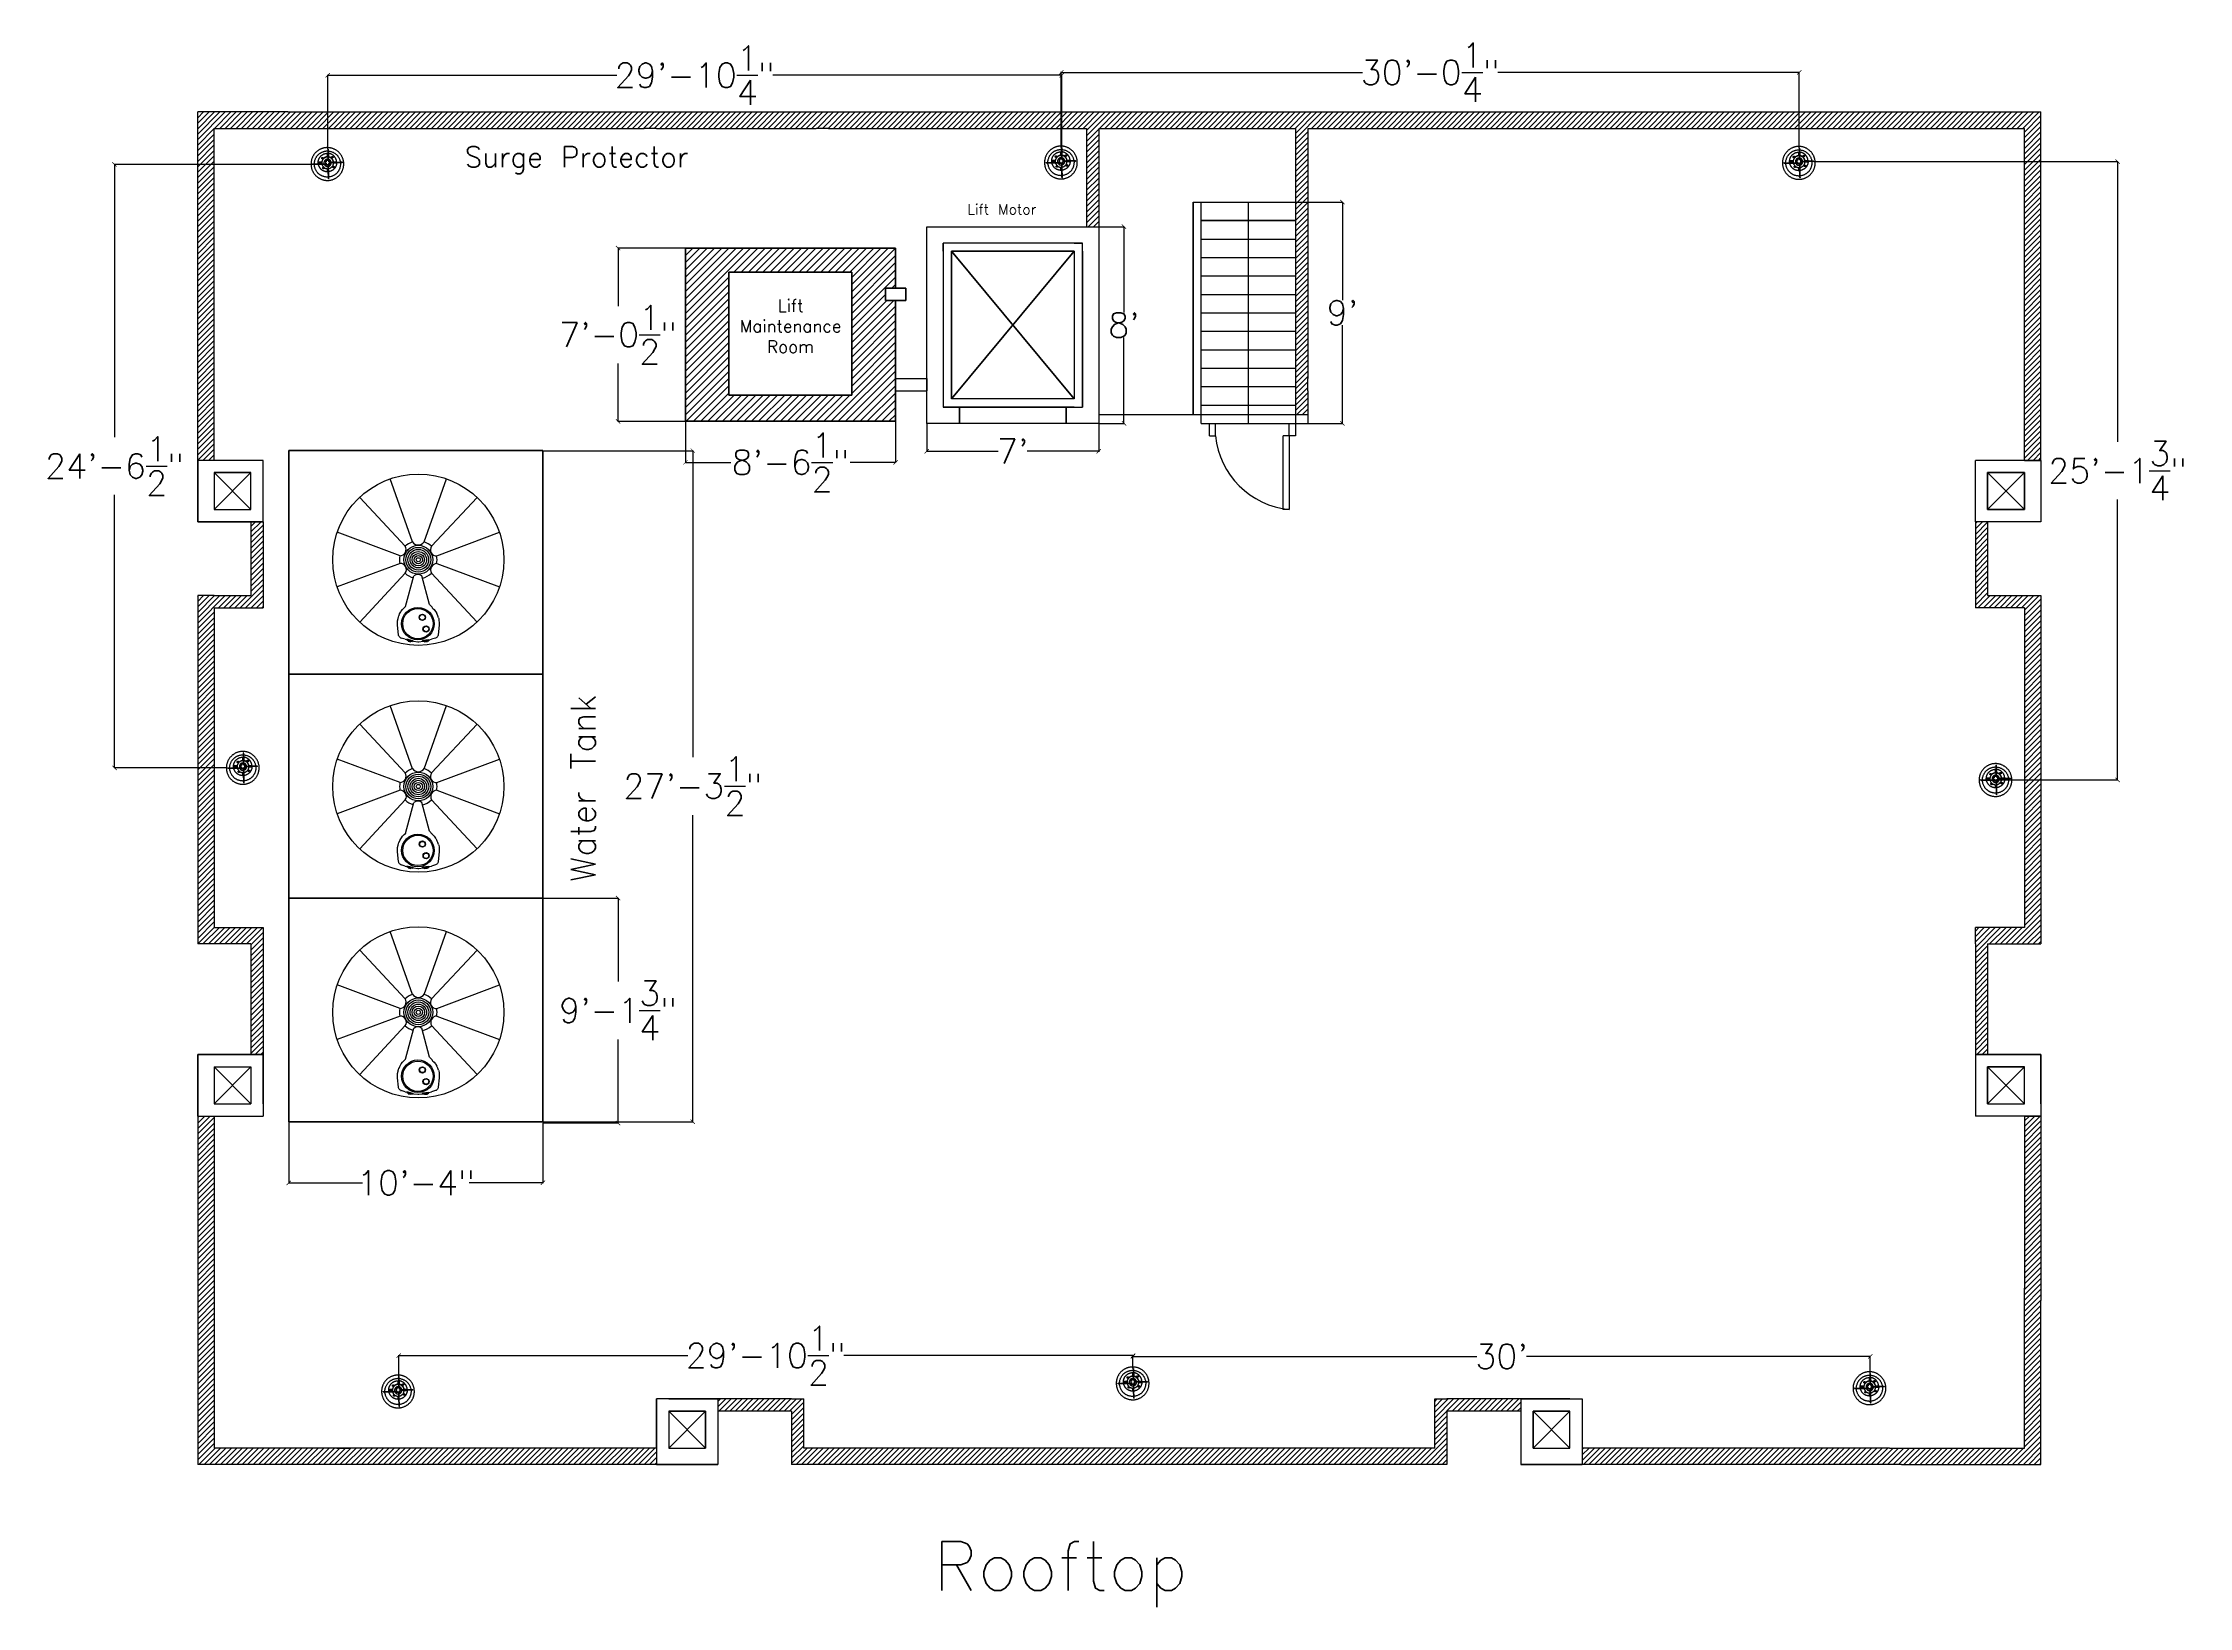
# Model space of a CAD drawing. Header units: inches. Extents: x 474 to 5633, y -332 to 1348.
# Drawn here: x 1498 to 2546, y -315 to 448 of the extents above; entities that cross this region are included whole.
import ezdxf

# ---------------------------------------------------------------- set-up
doc = ezdxf.new("R2010")
doc.units = ezdxf.units.IN
doc.header["$LTSCALE"] = 20
doc.header["$MEASUREMENT"] = 0
for name, color, linetype, plot in [('Dimensions', 9, 'Continuous', False), ('Doors', 6, 'Continuous', False), ('Hatches', 3, 'Continuous', False), ('Pillars', 200, 'Continuous', False), ('Veranda', 4, 'Continuous', False)]:
    doc.layers.add(name, color=color, linetype=linetype, plot=plot)
doc.layers.add('Edges', color=7, linetype='Continuous')
doc.layers.add('Lift and Stairs', color=60, linetype='Continuous')
doc.layers.add('Hatch', color=202, linetype='Continuous', lineweight=40)
doc.layers.add('wall', color=7, linetype='Continuous', lineweight=40)
doc.styles.get("Standard").update_dxf_attribs({"font": 'txt.shx', "height": 12})
doc.dimstyles.new('iut', dxfattribs={"dimtxt": 0.18, "dimasz": 2.1175, "dimexe": 0.18, "dimexo": 0.0625, "dimgap": 0.09, "dimtad": 0, "dimtih": 1, "dimtoh": 1, "dimzin": 0, "dimdsep": 46, "dimlunit": 4, "dimtxsty": 'Standard', "dimblk": 'ARCHTICK', "dimcen": 0.09, "dimadec": 0, "dimazin": 0, "dimtfac": 1, "dimtofl": 0, "dimtmove": 0, "dimatfit": 3, "dimldrblk": 'ARCHTICK', "dimfxl": 1, "dimtolj": 1, "dimtzin": 0, "dimarcsym": 0})

# ---------------------------------------------------------------- blocks, each defined once
blk = doc.blocks.new('BDoor3')
at = {"layer": 'Doors'}
for p, q in [((-42, -6), (-42, 0)), ((-42, 0), (-39, 0)), ((-39, -6), (-39, 0)), ((-3, 0), (0, 0)), ((-3, -6), (-3, 0)), ((0, 0), (0, -6)), ((-42, -6), (-39, -6)), ((-3, -6), (-6, -6)), ((-6, -42), (-6, -6)), ((0, -6), (-3, -6)), ((-3, -6), (-3, -42)), ((-3, -42), (-6, -42))]:
    blk.add_line(p, q, dxfattribs=at)
blk.add_arc((1, -2), 40.2, 185.6957, 264.3043, dxfattribs=at)
blk = doc.blocks.new('Rain Water Harvesting Tank pl')
at = {"layer": 'Edges'}
for p, q in [((99.1, 172.3), (88.1, 203.1)), ((104.8, 172.3), (115.7, 203.1)), ((95.5, 170.2), (73.3, 194)), ((108.3, 170.2), (130.6, 194)), ((93, 165.5), (62.3, 177)), ((110.9, 165.5), (141.5, 177)), ((93, 161.8), (62.3, 150.3)), ((110.9, 161.8), (141.5, 150.3)), ((95.5, 157.1), (73.3, 133.2)), ((95.6, 140.7), (99.7, 155.8)), ((107.4, 141.8), (103.6, 155.8)), ((108.3, 157.1), (130.6, 133.2)), ((92.2, 135.6), (92.4, 136.3)), ((92.4, 136.3), (92.5, 136.4)), ((92.5, 136.4), (92.8, 137.2)), ((92.8, 137.2), (93.3, 138.1)), ((93.3, 138.1), (93.6, 138.5)), ((93.6, 138.5), (94.2, 139.3)), ((94.9, 140), (94.2, 139.3)), ((94.9, 140), (95, 140.1)), ((95, 140.1), (95.6, 140.7)), ((95.6, 140.8), (95.3, 140.4)), ((108.6, 140.4), (107.4, 141.8)), ((108.9, 140.1), (108.6, 140.4)), ((108.9, 140), (108.9, 140.1)), ((108.9, 140), (109.7, 139.3)), ((109.7, 139.3), (110.3, 138.4)), ((110.3, 138.4), (110.5, 138.2)), ((110.5, 138.2), (111, 137.3)), ((111.4, 136.3), (111, 137.3)), ((111.8, 135.3), (111.4, 136.3)), ((91.7, 132.8), (91.8, 133.8)), ((91.8, 131.7), (91.7, 132.8)), ((91.8, 133.8), (92, 134.9)), ((92.2, 127), (91.8, 131.7)), ((92, 134.9), (92.1, 135.3)), ((92.1, 135.3), (92.2, 135.6)), ((92.3, 126.7), (92.2, 127)), ((92.4, 126.4), (92.3, 126.7)), ((92.5, 126.1), (92.4, 126.4)), ((92.6, 126.1), (92.5, 126.1)), ((92.7, 125.9), (92.6, 126.1)), ((93, 125.7), (92.7, 125.9)), ((111.1, 125.9), (110.9, 125.7)), ((111.3, 126.1), (111.1, 125.9)), ((111.1, 125.9), (111.1, 125.9)), ((111.5, 126.4), (111.3, 126.1)), ((111.6, 126.7), (111.5, 126.4)), ((111.5, 126.4), (111.5, 126.4)), ((112.1, 131.7), (111.6, 127)), ((111.6, 127), (111.6, 126.7)), ((111.8, 135.3), (111.9, 135)), ((111.9, 135), (112, 134)), ((112, 134), (112.1, 132.9)), ((112.1, 132.9), (112.1, 131.9)), ((112.1, 131.9), (112.1, 131.7)), ((93, 125.7), (93, 125.7)), ((93.2, 125.5), (93, 125.7)), ((93.2, 125.5), (93.5, 125.4)), ((93.5, 125.4), (93.5, 125.4)), ((95.5, 124.8), (93.5, 125.4)), ((95.5, 124.8), (96.3, 124.6)), ((96.3, 124.6), (96.3, 124.8)), ((99.2, 124), (96.3, 124.8)), ((96.3, 124.6), (96.3, 124.6)), ((96.3, 124.6), (96.4, 124.5)), ((96.4, 124.5), (96.3, 124.4)), ((96.3, 124.4), (96.9, 124.2)), ((99.1, 123.8), (96.4, 124.5)), ((96.9, 124.2), (96.9, 123.9)), ((96.9, 124.2), (98.4, 123.9)), ((96.9, 123.9), (98.3, 123.6)), ((98.4, 123.9), (98.3, 123.6)), ((98.4, 123.9), (99, 123.7)), ((99.1, 123.8), (99, 123.7)), ((99.2, 123.8), (99.1, 123.8)), ((99.2, 123.8), (99.2, 124)), ((99.2, 124), (99.2, 124)), ((99.2, 124), (99.6, 123.9)), ((99.6, 123.9), (101.7, 123.6)), ((101.7, 123.6), (101.9, 123.6)), ((101.9, 123.6), (102.2, 123.6)), ((102.2, 123.6), (104.2, 123.9)), ((107, 124.5), (104, 124.2)), ((104.1, 123.9), (104, 124.2)), ((104.1, 123.9), (104.2, 123.9)), ((107, 124.2), (104.2, 123.9)), ((104.2, 123.9), (104.2, 123.9)), ((104.2, 123.9), (104.2, 123.8)), ((104.2, 123.8), (104.8, 123.9)), ((104.8, 123.9), (106.3, 124)), ((104.8, 123.9), (104.9, 123.6)), ((104.9, 123.6), (106.4, 123.7)), ((105.9, 124.4), (105.9, 124.4)), ((106.3, 124), (107, 124.1)), ((106.3, 124), (106.4, 123.7)), ((107, 124.5), (108.3, 124.8)), ((107.1, 124.2), (107, 124.5)), ((107, 124.5), (107, 124.5)), ((107, 124.2), (107, 124.1)), ((107.1, 124.2), (107, 124.2)), ((110.3, 125.4), (108.3, 124.8)), ((110.6, 125.5), (110.3, 125.4)), ((110.9, 125.7), (110.6, 125.5)), ((110.6, 125.5), (110.6, 125.5))]:
    blk.add_line(p, q, dxfattribs=at)
for centre, radius in [((101.9, 163.6), 41.8), ((101.9, 163.6), 7.04), ((101.9, 163.6), 6.05), ((101.9, 163.6), 5.05), ((101.9, 163.6), 4.02), ((101.9, 163.6), 3.02), ((101.9, 163.6), 2.01), ((101.9, 163.6), 1.01), ((101.7, 132.4), 7.94), ((101.7, 132.4), 7.4), ((103.9, 135.5), 1.52), ((103.9, 135.5), 1.33), ((105.7, 129.8), 1.52), ((105.7, 129.8), 1.33)]:
    blk.add_circle(centre, radius, dxfattribs=at)
for centre, radius, start, end in [((92.9, 168.6), 3.06, 270.7452, 31.8042), ((101.9, 163.6), 9.16, 108.0339, 134.3574), ((101.9, 174.2), 3.37, 212.5796, 327.4204), ((101.9, 163.6), 9.16, 45.6426, 71.9661), ((110.7, 168.4), 2.92, 142.8777, 274.5728), ((101.9, 163.6), 9.16, 168.1921, 191.8079), ((93.1, 158.8), 2.97, 324.988, 92.4625), ((111, 158.7), 3.07, 91.1317, 211.4177), ((101.9, 163.6), 9.16, 348.1921, 11.8079), ((101.9, 163.6), 9.16, 225.6426, 254.3545), ((101.7, 153.5), 2.97, 49.4192, 130.5808), ((101.9, 163.6), 9.16, 282.3441, 314.3574)]:
    blk.add_arc(centre, radius, start, end, dxfattribs=at)
blk = doc.blocks.new('Surge Arrester pl')
for centre, radius, start, end in [((218.2, 183.76), 0.288, 13.08224, 39.82067), ((219.39, 185.27), 0.128, 231.48405, 296.17678), ((220.21, 184.32), 0.116, 145.18804, 217.16727), ((219.58, 183.26), 0.206, 89.18479, 130.02668)]:
    blk.add_arc(centre, radius, start, end)
at = {"layer": 'Edges'}
for p, q in [((214.28, 183.89), (214.29, 183.91)), ((214.28, 183.88), (214.28, 183.89)), ((214.28, 183.88), (214.28, 183.86)), ((214.28, 183.86), (214.29, 183.84)), ((214.29, 183.91), (214.3, 183.92)), ((214.29, 183.83), (214.29, 183.84)), ((214.29, 183.84), (214.29, 183.84)), ((214.3, 183.83), (214.29, 183.84)), ((214.29, 183.84), (214.29, 183.83)), ((214.31, 183.93), (214.3, 183.92)), ((214.31, 183.82), (214.3, 183.83)), ((214.33, 183.94), (214.31, 183.93)), ((214.31, 183.82), (214.33, 183.81)), ((214.33, 183.94), (214.35, 183.94)), ((214.33, 183.81), (214.35, 183.81)), ((214.35, 183.94), (214.85, 183.94)), ((214.35, 183.81), (214.84, 183.81)), ((214.84, 183.81), (216.2, 183.81)), ((214.85, 183.94), (216.18, 183.94)), ((217.33, 184.13), (216.16, 184.13)), ((216.17, 184.64), (217.36, 184.64)), ((216.18, 183.94), (216.88, 183.94)), ((216.2, 183.81), (216.88, 183.81)), ((216.85, 183.88), (216.86, 183.89)), ((216.86, 183.86), (216.85, 183.88)), ((216.86, 183.92), (216.87, 183.93)), ((216.86, 183.91), (216.86, 183.92)), ((216.86, 183.89), (216.86, 183.91)), ((216.86, 183.84), (216.86, 183.86)), ((216.86, 183.83), (216.86, 183.84)), ((216.87, 183.82), (216.86, 183.83)), ((216.87, 183.94), (216.88, 183.94)), ((216.87, 183.93), (216.87, 183.94)), ((216.87, 183.81), (216.87, 183.82)), ((216.88, 183.81), (216.87, 183.81)), ((216.88, 183.94), (217.36, 183.94)), ((216.88, 183.81), (217.37, 183.81)), ((217.36, 183.94), (218.1, 183.94)), ((217.37, 183.81), (217.38, 183.78)), ((217.37, 183.81), (218.16, 183.81)), ((218.1, 183.94), (218.23, 183.94)), ((218.16, 183.81), (218.3, 183.81)), ((218.23, 183.94), (218.42, 183.94)), ((218.3, 183.81), (218.48, 183.81)), ((218.48, 183.81), (218.48, 183.82)), ((218.48, 183.82), (218.48, 183.82)), ((218.48, 183.81), (218.48, 183.81)), ((218.58, 185.08), (218.58, 183.76)), ((219.9, 185.08), (218.58, 185.08)), ((218.58, 183.66), (218.58, 183.76)), ((218.58, 183.76), (219.9, 183.76)), ((218.66, 184.86), (218.67, 184.87)), ((218.66, 184.72), (218.66, 184.86)), ((218.67, 184.7), (218.66, 184.72)), ((218.66, 184.08), (218.67, 184.09)), ((218.66, 184.05), (218.66, 184.08)), ((218.66, 184.05), (218.7, 183.97)), ((218.66, 183.94), (218.66, 184.05)), ((218.67, 183.92), (218.66, 183.94)), ((218.67, 184.89), (218.68, 184.91)), ((218.67, 184.87), (218.67, 184.89)), ((218.67, 184.68), (218.67, 184.7)), ((218.68, 184.67), (218.67, 184.68)), ((218.67, 184.11), (218.68, 184.12)), ((218.67, 184.11), (218.67, 184.09)), ((218.67, 183.9), (218.67, 183.92)), ((218.68, 183.89), (218.67, 183.9)), ((218.68, 184.91), (218.7, 184.92)), ((218.7, 184.66), (218.68, 184.67)), ((218.68, 184.12), (218.7, 184.14)), ((218.7, 183.87), (218.68, 183.89)), ((218.7, 184.92), (218.71, 184.92)), ((218.71, 184.65), (218.7, 184.66)), ((218.7, 184.14), (218.71, 184.14)), ((218.7, 183.97), (218.77, 183.88)), ((218.71, 183.87), (218.7, 183.87)), ((218.71, 184.92), (218.73, 184.93)), ((218.73, 184.65), (218.71, 184.65)), ((218.71, 184.14), (218.73, 184.15)), ((218.73, 183.87), (218.71, 183.87)), ((218.73, 184.93), (218.75, 184.92)), ((218.74, 184.65), (218.73, 184.65)), ((218.73, 184.15), (218.75, 184.14)), ((218.75, 183.87), (218.73, 183.87)), ((218.8, 184.73), (218.74, 184.65)), ((218.75, 184.65), (218.74, 184.65)), ((218.75, 184.92), (218.77, 184.92)), ((218.77, 184.66), (218.75, 184.65)), ((218.75, 184.14), (218.77, 184.14)), ((218.77, 183.87), (218.75, 183.87)), ((218.77, 184.92), (218.78, 184.91)), ((218.78, 184.67), (218.77, 184.66)), ((218.77, 184.14), (218.78, 184.12)), ((218.78, 183.89), (218.77, 183.88)), ((218.77, 183.88), (218.77, 183.87)), ((218.78, 184.91), (218.79, 184.89)), ((218.79, 184.68), (218.78, 184.67)), ((218.78, 184.12), (218.79, 184.11)), ((218.79, 183.9), (218.78, 183.89)), ((218.79, 184.89), (218.8, 184.87)), ((218.8, 184.7), (218.79, 184.68)), ((218.79, 184.11), (218.8, 184.09)), ((218.8, 183.92), (218.79, 183.9)), ((218.8, 184.87), (218.8, 184.86)), ((218.8, 184.86), (218.8, 184.73)), ((218.8, 184.73), (218.8, 184.73)), ((218.8, 184.73), (218.8, 184.72)), ((218.8, 184.72), (218.8, 184.7)), ((218.8, 184.09), (218.8, 184.08)), ((218.8, 184.08), (218.8, 183.94)), ((218.8, 183.94), (218.8, 183.92)), ((219.2, 186.3), (219.2, 187.45)), ((219.2, 187.42), (219.2, 187.44)), ((219.32, 188.8), (219.31, 188.78)), ((219.31, 188.78), (219.31, 188.77)), ((219.31, 188.77), (219.31, 188.23)), ((219.31, 188.23), (219.31, 187.45)), ((219.31, 187.45), (219.31, 187.43)), ((219.31, 187.43), (219.31, 187.42)), ((219.31, 187.42), (219.31, 186.32)), ((219.31, 186.32), (219.31, 186.23)), ((219.31, 186.24), (219.32, 186.25)), ((219.31, 186.23), (219.31, 186.24)), ((219.31, 186.23), (219.31, 186.23)), ((219.31, 186.23), (219.31, 185.5)), ((219.31, 185.5), (219.31, 185.33)), ((219.31, 185.33), (219.31, 185.17)), ((219.33, 188.82), (219.32, 188.8)), ((219.32, 186.25), (219.33, 186.25)), ((219.33, 188.82), (219.34, 188.83)), ((219.33, 186.25), (219.34, 186.26)), ((219.36, 188.83), (219.34, 188.83)), ((219.34, 186.26), (219.36, 186.26)), ((219.38, 188.84), (219.36, 188.83)), ((219.36, 186.26), (219.38, 186.26)), ((219.39, 188.83), (219.38, 188.84)), ((219.38, 186.26), (219.39, 186.26)), ((219.39, 188.83), (219.41, 188.83)), ((219.39, 186.26), (219.41, 186.26)), ((219.43, 188.82), (219.41, 188.83)), ((219.41, 186.26), (219.43, 186.25)), ((219.43, 188.82), (219.44, 188.8)), ((219.43, 186.25), (219.44, 186.25)), ((219.44, 188.78), (219.44, 188.8)), ((219.44, 188.78), (219.45, 188.77)), ((219.44, 186.25), (219.44, 186.24)), ((219.44, 186.24), (219.45, 186.23)), ((219.45, 188.77), (219.45, 188.21)), ((219.45, 188.21), (219.45, 187.43)), ((219.45, 187.43), (219.45, 187.42)), ((219.45, 187.42), (219.45, 186.3)), ((219.45, 187.42), (219.45, 187.42)), ((219.45, 186.3), (219.45, 186.23)), ((219.45, 186.23), (219.45, 186.22)), ((219.45, 186.22), (219.45, 185.48)), ((219.45, 185.48), (219.45, 185.32)), ((219.45, 185.32), (219.45, 185.15)), ((219.55, 187.42), (219.55, 186.28)), ((219.7, 184.87), (219.71, 184.89)), ((219.7, 184.85), (219.7, 184.87)), ((219.7, 184.71), (219.7, 184.85)), ((219.7, 184.7), (219.7, 184.71)), ((219.74, 184.65), (219.7, 184.7)), ((219.71, 184.68), (219.7, 184.7)), ((219.7, 184.7), (219.7, 184.7)), ((219.7, 184.09), (219.71, 184.11)), ((219.7, 184.08), (219.7, 184.09)), ((219.7, 183.94), (219.7, 184.08)), ((219.7, 183.92), (219.7, 183.94)), ((219.71, 183.9), (219.7, 183.92)), ((219.71, 184.89), (219.72, 184.9)), ((219.72, 184.66), (219.71, 184.68)), ((219.71, 184.11), (219.72, 184.12)), ((219.72, 183.89), (219.71, 183.9)), ((219.72, 184.9), (219.73, 184.91)), ((219.73, 184.65), (219.72, 184.66)), ((219.72, 184.12), (219.73, 184.14)), ((219.72, 183.89), (219.78, 183.97)), ((219.73, 183.87), (219.72, 183.89)), ((219.72, 183.89), (219.72, 183.89)), ((219.73, 184.91), (219.75, 184.92)), ((219.74, 184.65), (219.73, 184.65)), ((219.73, 184.14), (219.75, 184.14)), ((219.75, 183.87), (219.73, 183.87)), ((219.75, 184.65), (219.74, 184.65)), ((219.75, 184.92), (219.77, 184.92)), ((219.77, 184.64), (219.75, 184.65)), ((219.75, 184.14), (219.77, 184.15)), ((219.77, 183.87), (219.75, 183.87)), ((219.77, 184.92), (219.79, 184.92)), ((219.79, 184.65), (219.77, 184.64)), ((219.77, 184.15), (219.79, 184.14)), ((219.79, 183.87), (219.77, 183.87)), ((219.78, 183.97), (219.83, 184.1)), ((219.79, 184.92), (219.8, 184.91)), ((219.8, 184.65), (219.79, 184.65)), ((219.79, 184.14), (219.8, 184.14)), ((219.8, 183.87), (219.79, 183.87)), ((219.8, 184.91), (219.82, 184.9)), ((219.82, 184.66), (219.8, 184.65)), ((219.8, 184.14), (219.82, 184.12)), ((219.82, 183.89), (219.8, 183.87)), ((219.82, 184.9), (219.83, 184.89)), ((219.83, 184.68), (219.82, 184.66)), ((219.82, 184.12), (219.83, 184.11)), ((219.83, 183.9), (219.82, 183.89)), ((219.83, 184.89), (219.84, 184.87)), ((219.84, 184.7), (219.83, 184.68)), ((219.83, 184.11), (219.83, 184.1)), ((219.83, 184.1), (219.84, 184.09)), ((219.84, 183.92), (219.83, 183.9)), ((219.84, 184.87), (219.84, 184.85)), ((219.84, 184.85), (219.84, 184.71)), ((219.84, 184.71), (219.84, 184.7)), ((219.84, 184.09), (219.84, 184.08)), ((219.84, 184.08), (219.84, 183.94)), ((219.84, 183.94), (219.84, 183.92)), ((219.9, 183.76), (219.9, 185.08)), ((219.9, 183.76), (219.9, 183.66)), ((220.29, 184.39), (220.12, 184.39)), ((220.29, 184.25), (220.12, 184.25)), ((220.47, 184.39), (220.29, 184.39)), ((220.48, 184.26), (220.29, 184.25)), ((221.21, 184.41), (220.47, 184.39)), ((221.22, 184.27), (220.48, 184.26)), ((221.26, 184.41), (221.21, 184.41)), ((221.26, 184.27), (221.22, 184.27)), ((221.23, 184.64), (222.24, 184.64)), ((222.23, 184.13), (221.24, 184.13)), ((221.49, 184.42), (221.26, 184.41)), ((221.49, 184.28), (221.26, 184.27)), ((222.24, 184.43), (221.49, 184.42)), ((221.49, 184.42), (221.5, 184.41)), ((222.24, 184.29), (221.49, 184.28)), ((221.5, 184.28), (221.49, 184.28)), ((221.5, 184.41), (221.5, 184.41)), ((221.5, 184.41), (221.51, 184.4)), ((221.51, 184.29), (221.5, 184.28)), ((221.51, 184.4), (221.52, 184.38)), ((221.52, 184.31), (221.51, 184.3)), ((221.51, 184.3), (221.51, 184.29)), ((221.52, 184.38), (221.52, 184.37)), ((221.52, 184.37), (221.52, 184.35)), ((221.52, 184.35), (221.52, 184.33)), ((221.52, 184.33), (221.52, 184.31)), ((222.27, 184.43), (222.24, 184.43)), ((222.26, 184.3), (222.24, 184.29)), ((223.49, 184.32), (222.26, 184.3)), ((223.47, 184.46), (222.27, 184.43)), ((224.03, 184.47), (223.47, 184.46)), ((224.03, 184.33), (223.49, 184.32)), ((224.03, 184.47), (224.04, 184.47)), ((224.03, 184.33), (224.05, 184.33)), ((224.04, 184.47), (224.06, 184.46)), ((224.05, 184.33), (224.06, 184.34)), ((224.05, 184.33), (224.05, 184.33)), ((224.06, 184.46), (224.07, 184.45)), ((224.08, 184.35), (224.06, 184.34)), ((224.07, 184.45), (224.09, 184.44)), ((224.09, 184.37), (224.08, 184.35)), ((224.09, 184.42), (224.09, 184.44)), ((224.1, 184.4), (224.09, 184.42)), ((224.09, 184.38), (224.1, 184.4)), ((224.09, 184.37), (224.09, 184.38)), ((218.18, 182.67), (218.19, 182.66)), ((218.58, 183.66), (219.9, 183.66)), ((219.2, 181.31), (219.2, 182.34)), ((219.45, 183.25), (219.45, 183.42)), ((219.46, 183.09), (219.45, 183.25)), ((219.47, 182.35), (219.46, 183.09)), ((219.49, 181.58), (219.47, 182.35)), ((219.5, 181.57), (219.49, 181.58)), ((219.49, 181.58), (219.49, 181.58)), ((219.49, 181.35), (219.49, 181.58)), ((219.49, 181.34), (219.49, 181.35)), ((219.53, 179.58), (219.49, 181.34)), ((219.51, 181.57), (219.5, 181.57)), ((219.52, 181.56), (219.51, 181.57)), ((219.54, 181.56), (219.52, 181.56)), ((219.54, 179.05), (219.53, 179.58)), ((219.56, 181.56), (219.54, 181.56)), ((219.54, 179.05), (219.54, 179.03)), ((219.55, 179.02), (219.54, 179.03)), ((219.54, 179.03), (219.54, 179.03)), ((219.56, 179), (219.55, 179.02)), ((219.57, 181.56), (219.56, 181.56)), ((219.57, 178.99), (219.56, 179)), ((219.59, 181.56), (219.57, 181.56)), ((219.59, 178.98), (219.57, 178.99)), ((219.59, 183.29), (219.58, 183.47)), ((219.59, 183.11), (219.59, 183.29)), ((219.61, 182.37), (219.59, 183.11)), ((219.6, 181.57), (219.59, 181.56)), ((219.59, 178.98), (219.61, 178.98)), ((219.61, 181.57), (219.6, 181.57)), ((219.62, 181.59), (219.61, 182.37)), ((219.62, 181.58), (219.61, 181.57)), ((219.63, 178.98), (219.61, 178.98)), ((219.62, 181.59), (219.62, 181.58)), ((219.63, 181.37), (219.62, 181.59)), ((219.66, 179.6), (219.63, 181.37)), ((219.63, 178.98), (219.64, 178.99)), ((219.64, 178.99), (219.66, 179)), ((219.68, 179.05), (219.66, 179.6)), ((219.66, 179), (219.67, 179.02)), ((219.68, 179.05), (219.67, 179.03)), ((219.67, 179.02), (219.67, 179.03)), ((220.96, 183.3), (220.98, 183.35))]:
    blk.add_line(p, q, dxfattribs=at)
for points in [[(223.83, 186.66), (223.74, 186.81), (223.64, 186.96), (223.54, 187.1), (223.43, 187.24), (223.32, 187.38), (223.2, 187.51), (223.08, 187.64), (222.96, 187.76), (222.83, 187.89), (222.7, 188), (222.56, 188.11), (222.42, 188.22), (222.28, 188.33), (222.13, 188.43), (221.98, 188.52), (221.83, 188.61), (221.68, 188.69), (221.52, 188.77), (221.36, 188.84), (221.19, 188.91), (221.03, 188.97), (220.86, 189.03), (220.69, 189.08), (220.52, 189.13), (220.35, 189.17), (220.18, 189.21), (220, 189.24), (219.83, 189.26), (219.65, 189.28), (219.48, 189.29), (219.3, 189.3), (219.12, 189.3), (218.95, 189.29), (218.77, 189.28), (218.59, 189.26), (218.42, 189.24), (218.24, 189.21), (218.07, 189.18), (217.9, 189.14), (217.73, 189.09), (217.56, 189.04), (217.39, 188.99), (217.23, 188.93), (217.06, 188.86), (216.9, 188.79), (216.74, 188.71), (216.59, 188.63), (216.43, 188.54), (216.28, 188.44), (216.14, 188.35), (215.99, 188.24), (215.85, 188.14), (215.71, 188.03), (215.58, 187.91), (215.45, 187.79), (215.33, 187.67), (215.21, 187.54), (215.09, 187.4), (214.98, 187.27), (214.87, 187.13), (214.76, 186.99), (214.67, 186.84), (214.57, 186.69), (214.48, 186.54), (214.4, 186.38), (214.32, 186.22), (214.25, 186.06), (214.18, 185.9), (214.12, 185.73), (214.06, 185.57), (214.01, 185.4), (213.96, 185.23), (213.92, 185.06), (213.88, 184.88), (213.86, 184.71), (213.83, 184.53), (213.81, 184.36), (213.8, 184.18), (213.8, 184), (213.79, 183.83), (213.8, 183.65), (213.81, 183.48), (213.83, 183.3), (213.85, 183.12), (213.88, 182.95), (213.91, 182.78), (213.95, 182.6), (214, 182.43), (214.05, 182.26), (214.1, 182.1), (214.17, 181.93), (214.23, 181.77), (214.3, 181.61), (214.38, 181.45), (214.47, 181.29), (214.55, 181.14), (214.65, 180.99), (214.74, 180.84), (214.85, 180.7), (214.95, 180.56), (215.06, 180.42), (215.18, 180.29), (215.3, 180.16), (215.43, 180.03), (215.55, 179.91), (215.69, 179.79), (215.82, 179.68), (215.96, 179.57), (216.11, 179.47), (216.25, 179.37), (216.4, 179.28), (216.55, 179.19), (216.71, 179.1), (216.87, 179.03), (217.03, 178.95), (217.19, 178.88), (217.36, 178.82), (217.52, 178.76), (217.69, 178.71), (217.86, 178.67), (218.04, 178.63), (218.21, 178.59), (218.38, 178.56), (218.56, 178.54), (218.73, 178.52), (218.91, 178.51), (219.09, 178.5), (219.26, 178.5), (219.44, 178.51), (219.62, 178.52), (219.79, 178.53), (219.97, 178.56), (220.14, 178.58), (220.31, 178.62), (220.49, 178.66), (220.66, 178.7), (220.83, 178.75), (220.99, 178.81), (221.16, 178.87), (221.32, 178.94), (221.48, 179.01), (221.64, 179.09), (221.8, 179.17), (221.95, 179.26), (222.1, 179.35), (222.25, 179.45), (222.39, 179.55), (222.53, 179.66), (222.67, 179.77), (222.8, 179.89), (222.93, 180.01), (223.06, 180.13), (223.18, 180.26), (223.3, 180.39), (223.41, 180.53), (223.52, 180.67), (223.62, 180.81), (223.72, 180.96), (223.81, 181.11), (223.9, 181.26), (223.99, 181.42), (224.06, 181.57), (224.14, 181.73), (224.21, 181.9), (224.27, 182.06), (224.33, 182.23), (224.38, 182.4), (224.42, 182.57), (224.47, 182.74), (224.5, 182.91), (224.53, 183.09), (224.55, 183.26), (224.57, 183.44), (224.58, 183.61), (224.59, 183.79), (224.59, 183.97), (224.59, 184.14), (224.57, 184.32), (224.56, 184.5), (224.54, 184.67), (224.51, 184.85), (224.47, 185.02), (224.43, 185.19), (224.39, 185.36), (224.34, 185.53), (224.28, 185.7), (224.22, 185.86), (224.15, 186.03), (224.08, 186.19), (224, 186.35), (223.92, 186.5)], [(221.08, 186.14), (221.08, 186.14), (221.08, 186.13), (221.08, 186.12), (221.07, 186.11), (221.07, 186.1), (221.07, 186.09), (221.07, 186.09), (221.07, 186.08), (221.06, 186.07), (221.06, 186.06), (221.06, 186.06), (221.05, 186.05), (221.05, 186.04), (221.04, 186.03), (221.04, 186.03), (221.03, 186.02), (221.03, 186.01), (221.02, 186), (221.02, 186), (221.01, 185.99), (221.01, 185.99), (221, 185.98), (221, 185.97), (220.99, 185.97), (220.98, 185.96), (220.98, 185.96), (220.97, 185.95), (220.96, 185.95), (220.96, 185.94), (220.95, 185.94), (220.94, 185.93), (220.93, 185.93), (220.93, 185.93), (220.92, 185.92), (220.91, 185.92), (220.9, 185.92), (220.89, 185.92), (220.89, 185.91), (220.88, 185.91), (220.87, 185.91), (220.86, 185.91), (220.85, 185.91), (220.84, 185.91), (220.83, 185.91), (220.83, 185.91), (220.82, 185.91), (220.81, 185.91), (220.8, 185.91), (220.79, 185.91), (220.78, 185.91), (220.78, 185.91), (220.77, 185.91), (220.76, 185.91), (220.75, 185.92), (220.74, 185.92), (220.73, 185.92), (220.73, 185.92), (220.72, 185.93), (220.71, 185.93), (220.7, 185.93), (220.7, 185.94), (220.69, 185.94), (220.68, 185.95), (220.67, 185.95), (220.67, 185.96), (220.66, 185.96), (220.65, 185.97), (220.65, 185.97), (220.64, 185.98), (220.64, 185.98), (220.63, 185.99), (220.62, 186), (220.62, 186), (220.61, 186.01), (220.61, 186.02), (220.6, 186.02), (220.6, 186.03), (220.6, 186.04), (220.59, 186.05), (220.59, 186.05), (220.58, 186.06), (220.58, 186.07), (220.58, 186.08), (220.57, 186.08), (220.57, 186.09), (220.57, 186.1), (220.57, 186.11), (220.57, 186.12), (220.57, 186.13), (220.56, 186.13), (220.56, 186.14), (220.56, 186.15), (220.56, 186.16), (220.56, 186.17), (220.56, 186.18), (220.56, 186.18), (220.56, 186.19), (220.56, 186.2), (220.57, 186.21), (220.57, 186.22), (220.57, 186.23), (220.57, 186.23), (220.57, 186.24), (220.58, 186.25), (220.58, 186.26), (220.58, 186.27), (220.59, 186.27), (220.59, 186.28), (220.59, 186.29), (220.6, 186.3), (220.6, 186.3), (220.61, 186.31), (220.61, 186.32), (220.62, 186.32), (220.62, 186.33), (220.63, 186.34), (220.63, 186.34), (220.64, 186.35), (220.65, 186.36), (220.65, 186.36), (220.66, 186.37), (220.67, 186.37), (220.67, 186.38), (220.68, 186.38), (220.69, 186.39), (220.69, 186.39), (220.7, 186.39), (220.71, 186.4), (220.72, 186.4), (220.72, 186.4), (220.73, 186.41), (220.74, 186.41), (220.75, 186.41), (220.76, 186.42), (220.76, 186.42), (220.77, 186.42), (220.78, 186.42), (220.79, 186.42), (220.8, 186.42), (220.81, 186.42), (220.82, 186.42), (220.82, 186.42), (220.83, 186.42), (220.84, 186.42), (220.85, 186.42), (220.86, 186.42), (220.87, 186.42), (220.87, 186.42), (220.88, 186.42), (220.89, 186.41), (220.9, 186.41), (220.91, 186.41), (220.91, 186.41), (220.92, 186.4), (220.93, 186.4), (220.94, 186.4), (220.95, 186.39), (220.95, 186.39), (220.96, 186.38), (220.97, 186.38), (220.97, 186.37), (220.98, 186.37), (220.99, 186.36), (220.99, 186.36), (221, 186.35), (221.01, 186.35), (221.01, 186.34), (221.02, 186.33), (221.02, 186.33), (221.03, 186.32), (221.03, 186.31), (221.04, 186.31), (221.04, 186.3), (221.05, 186.29), (221.05, 186.28), (221.05, 186.28), (221.06, 186.27), (221.06, 186.26), (221.06, 186.25), (221.07, 186.24), (221.07, 186.24), (221.07, 186.23), (221.07, 186.22), (221.08, 186.21), (221.08, 186.2), (221.08, 186.2), (221.08, 186.19), (221.08, 186.18), (221.08, 186.17), (221.08, 186.16), (221.08, 186.15)], [(221.39, 183.05), (221.39, 183.05), (221.39, 183.04), (221.4, 183.03), (221.4, 183.02), (221.4, 183.01), (221.4, 183.01), (221.41, 183), (221.41, 182.99), (221.41, 182.98), (221.41, 182.97), (221.41, 182.96), (221.41, 182.95), (221.41, 182.95), (221.41, 182.94), (221.41, 182.93), (221.41, 182.92), (221.41, 182.91), (221.41, 182.9), (221.41, 182.9), (221.41, 182.89), (221.4, 182.88), (221.4, 182.87), (221.4, 182.86), (221.4, 182.85), (221.39, 182.85), (221.39, 182.84), (221.39, 182.83), (221.38, 182.82), (221.38, 182.82), (221.38, 182.81), (221.37, 182.8), (221.37, 182.79), (221.36, 182.79), (221.36, 182.78), (221.35, 182.77), (221.35, 182.77), (221.34, 182.76), (221.33, 182.76), (221.33, 182.75), (221.32, 182.74), (221.31, 182.74), (221.31, 182.73), (221.3, 182.73), (221.29, 182.72), (221.29, 182.72), (221.28, 182.72), (221.27, 182.71), (221.26, 182.71), (221.26, 182.7), (221.25, 182.7), (221.24, 182.7), (221.23, 182.69), (221.23, 182.69), (221.22, 182.69), (221.21, 182.69), (221.2, 182.69), (221.19, 182.69), (221.18, 182.68), (221.18, 182.68), (221.17, 182.68), (221.16, 182.68), (221.15, 182.68), (221.14, 182.68), (221.13, 182.68), (221.12, 182.68), (221.12, 182.68), (221.11, 182.69), (221.1, 182.69), (221.09, 182.69), (221.08, 182.69), (221.07, 182.69), (221.07, 182.7), (221.06, 182.7), (221.05, 182.7), (221.04, 182.71), (221.04, 182.71), (221.03, 182.71), (221.02, 182.72), (221.01, 182.72), (221.01, 182.73), (221, 182.73), (220.99, 182.74), (220.99, 182.74), (220.98, 182.75), (220.97, 182.75), (220.97, 182.76), (220.96, 182.77), (220.96, 182.77), (220.95, 182.78), (220.95, 182.79), (220.94, 182.79), (220.94, 182.8), (220.93, 182.81), (220.93, 182.81), (220.92, 182.82), (220.92, 182.83), (220.92, 182.84), (220.91, 182.84), (220.91, 182.85), (220.91, 182.86), (220.9, 182.87), (220.9, 182.88), (220.9, 182.89), (220.9, 182.89), (220.9, 182.9), (220.9, 182.91), (220.89, 182.92), (220.89, 182.93), (220.89, 182.94), (220.89, 182.94), (220.89, 182.95), (220.89, 182.96), (220.9, 182.97), (220.9, 182.98), (220.9, 182.99), (220.9, 182.99), (220.9, 183), (220.9, 183.01), (220.91, 183.02), (220.91, 183.03), (220.91, 183.03), (220.91, 183.04), (220.92, 183.05), (220.92, 183.06), (220.93, 183.07), (220.93, 183.07), (220.93, 183.08), (220.94, 183.09), (220.94, 183.09), (220.95, 183.1), (220.95, 183.11), (220.96, 183.11), (220.97, 183.12), (220.97, 183.13), (220.98, 183.13), (220.98, 183.14), (220.99, 183.14), (221, 183.15), (221, 183.15), (221.01, 183.16), (221.02, 183.16), (221.03, 183.17), (221.03, 183.17), (221.04, 183.17), (221.05, 183.18), (221.06, 183.18), (221.06, 183.18), (221.07, 183.19), (221.08, 183.19), (221.09, 183.19), (221.1, 183.19), (221.11, 183.2), (221.11, 183.2), (221.12, 183.2), (221.13, 183.2), (221.14, 183.2), (221.15, 183.2), (221.16, 183.2), (221.16, 183.2), (221.17, 183.2), (221.18, 183.2), (221.19, 183.2), (221.2, 183.2), (221.21, 183.19), (221.21, 183.19), (221.22, 183.19), (221.23, 183.19), (221.24, 183.19), (221.25, 183.18), (221.25, 183.18), (221.26, 183.18), (221.27, 183.17), (221.28, 183.17), (221.28, 183.16), (221.29, 183.16), (221.3, 183.15), (221.31, 183.15), (221.31, 183.14), (221.32, 183.14), (221.33, 183.13), (221.33, 183.13), (221.34, 183.12), (221.34, 183.12), (221.35, 183.11), (221.35, 183.1), (221.36, 183.1), (221.36, 183.09), (221.37, 183.08), (221.37, 183.08), (221.38, 183.07), (221.38, 183.06)]]:
    blk.add_lwpolyline(points, close=True, dxfattribs=at)
for points in [[(219.53, 179.58), (219.41, 179.57), (219.27, 179.57), (219.11, 179.58), (218.94, 179.6), (218.77, 179.62), (218.58, 179.65), (218.4, 179.68), (218.23, 179.71), (218.06, 179.76), (217.9, 179.8), (217.75, 179.85), (217.61, 179.9), (217.47, 179.95), (217.34, 180.01), (217.21, 180.08), (217.09, 180.14), (216.97, 180.21), (216.85, 180.29), (216.73, 180.37), (216.62, 180.45), (216.51, 180.54), (216.4, 180.63), (216.29, 180.72), (216.19, 180.82), (216.09, 180.92), (215.99, 181.02), (215.9, 181.13), (215.81, 181.24), (215.72, 181.37), (215.63, 181.5), (215.54, 181.64), (215.46, 181.78), (215.37, 181.94), (215.29, 182.12), (215.2, 182.32), (215.12, 182.54), (215.05, 182.8), (214.97, 183.09), (214.91, 183.42), (214.84, 183.81)], [(214.85, 183.94), (214.9, 184.31), (214.96, 184.63), (215.02, 184.91), (215.09, 185.16), (215.16, 185.38), (215.24, 185.57), (215.32, 185.75), (215.4, 185.91), (215.48, 186.06), (215.57, 186.21), (215.65, 186.34), (215.74, 186.46), (215.83, 186.58), (215.92, 186.69), (216.01, 186.8), (216.11, 186.9), (216.21, 187), (216.31, 187.1), (216.42, 187.19), (216.53, 187.28), (216.64, 187.36), (216.76, 187.45), (216.87, 187.52), (216.99, 187.6), (217.11, 187.67), (217.24, 187.73), (217.37, 187.8), (217.51, 187.85), (217.65, 187.91), (217.8, 187.96), (217.95, 188.01), (218.12, 188.05), (218.29, 188.1), (218.47, 188.13), (218.65, 188.17), (218.82, 188.19), (218.98, 188.21), (219.11, 188.23), (219.23, 188.23), (219.31, 188.23)], [(216.18, 183.94), (216.17, 184.02), (216.16, 184.1), (216.16, 184.18), (216.16, 184.26), (216.16, 184.35), (216.16, 184.44), (216.16, 184.52), (216.17, 184.6), (216.17, 184.69), (216.18, 184.76), (216.19, 184.84), (216.2, 184.91), (216.21, 184.99), (216.22, 185.06), (216.24, 185.14), (216.26, 185.22), (216.29, 185.3), (216.32, 185.38), (216.35, 185.47), (216.39, 185.56), (216.43, 185.64), (216.47, 185.73), (216.51, 185.82), (216.56, 185.91), (216.61, 185.99), (216.67, 186.08), (216.72, 186.16), (216.78, 186.24), (216.85, 186.32), (216.91, 186.39), (216.98, 186.47), (217.05, 186.54), (217.12, 186.61), (217.19, 186.67), (217.27, 186.74), (217.35, 186.8), (217.43, 186.86), (217.51, 186.92), (217.59, 186.97), (217.68, 187.02), (217.76, 187.07), (217.85, 187.12), (217.95, 187.16), (218.04, 187.2), (218.14, 187.24), (218.25, 187.27), (218.36, 187.3), (218.48, 187.33), (218.6, 187.36), (218.73, 187.39), (218.85, 187.41), (218.97, 187.43), (219.08, 187.44), (219.18, 187.45), (219.25, 187.45), (219.31, 187.45)], [(219.49, 181.34), (219.48, 181.34), (219.47, 181.34), (219.47, 181.34), (219.46, 181.34), (219.45, 181.34), (219.45, 181.34), (219.44, 181.34), (219.44, 181.33), (219.43, 181.33), (219.43, 181.33), (219.42, 181.33), (219.42, 181.33), (219.42, 181.33), (219.41, 181.33), (219.41, 181.33), (219.41, 181.33), (219.4, 181.33), (219.4, 181.33), (219.39, 181.33), (219.39, 181.33), (219.39, 181.33), (219.38, 181.33), (219.38, 181.33), (219.38, 181.33), (219.37, 181.33), (219.37, 181.32), (219.36, 181.32), (219.36, 181.32), (219.36, 181.32), (219.35, 181.32), (219.35, 181.32), (219.35, 181.32), (219.34, 181.32), (219.34, 181.32), (219.34, 181.32), (219.33, 181.32), (219.33, 181.32), (219.32, 181.32), (219.32, 181.32), (219.32, 181.32), (219.31, 181.32), (219.31, 181.32), (219.31, 181.32), (219.3, 181.32), (219.3, 181.32), (219.29, 181.32), (219.29, 181.32), (219.29, 181.32), (219.28, 181.32), (219.28, 181.32), (219.28, 181.31), (219.27, 181.31), (219.27, 181.31), (219.26, 181.31), (219.26, 181.31), (219.26, 181.31), (219.25, 181.31), (219.25, 181.31), (219.25, 181.31), (219.24, 181.31), (219.24, 181.31), (219.23, 181.31), (219.23, 181.31), (219.23, 181.31), (219.22, 181.31), (219.22, 181.31), (219.21, 181.31), (219.2, 181.31), (219.18, 181.31), (219.15, 181.32), (219.12, 181.32), (219.07, 181.33), (219.01, 181.33), (218.94, 181.34), (218.87, 181.36), (218.78, 181.37), (218.69, 181.38), (218.6, 181.4), (218.51, 181.42), (218.41, 181.45), (218.31, 181.48), (218.22, 181.51), (218.13, 181.54), (218.03, 181.58), (217.94, 181.62), (217.85, 181.66), (217.76, 181.7), (217.68, 181.75), (217.59, 181.8), (217.51, 181.86), (217.43, 181.91), (217.35, 181.97), (217.27, 182.04), (217.19, 182.1), (217.12, 182.17), (217.05, 182.24), (216.98, 182.31), (216.91, 182.38), (216.84, 182.46), (216.78, 182.54), (216.72, 182.63), (216.66, 182.72), (216.6, 182.82), (216.54, 182.93), (216.48, 183.04), (216.42, 183.16), (216.37, 183.28), (216.32, 183.4), (216.27, 183.51), (216.24, 183.62), (216.21, 183.72), (216.2, 183.81)], [(219.31, 186.23), (219.28, 186.24), (219.24, 186.23), (219.19, 186.23), (219.12, 186.22), (219.05, 186.21), (218.97, 186.19), (218.89, 186.18), (218.81, 186.16), (218.73, 186.14), (218.66, 186.12), (218.6, 186.1), (218.53, 186.07), (218.47, 186.05), (218.41, 186.02), (218.36, 185.99), (218.3, 185.96), (218.25, 185.93), (218.19, 185.89), (218.14, 185.86), (218.09, 185.82), (218.04, 185.78), (217.99, 185.74), (217.95, 185.7), (217.9, 185.66), (217.86, 185.61), (217.82, 185.57), (217.78, 185.53), (217.75, 185.49), (217.72, 185.45), (217.69, 185.41), (217.66, 185.38), (217.64, 185.35), (217.62, 185.33), (217.61, 185.31), (217.6, 185.29), (217.59, 185.28), (217.58, 185.26), (217.57, 185.24), (217.56, 185.22), (217.54, 185.19), (217.53, 185.15), (217.51, 185.11), (217.49, 185.07), (217.48, 185.02), (217.46, 184.98), (217.44, 184.93), (217.42, 184.89), (217.41, 184.84), (217.39, 184.81), (217.38, 184.78), (217.38, 184.75), (217.37, 184.72), (217.37, 184.69), (217.36, 184.67), (217.36, 184.64), (217.35, 184.61), (217.35, 184.57), (217.34, 184.54), (217.34, 184.5), (217.34, 184.46), (217.33, 184.42), (217.33, 184.38), (217.33, 184.34), (217.32, 184.31), (217.32, 184.27), (217.32, 184.23), (217.33, 184.2), (217.33, 184.16), (217.33, 184.11), (217.34, 184.07), (217.35, 184.01), (217.36, 183.94)], [(217.36, 185.72), (217.35, 185.74), (217.35, 185.76), (217.34, 185.78), (217.34, 185.8), (217.34, 185.81), (217.34, 185.82), (217.34, 185.84), (217.34, 185.85), (217.34, 185.86), (217.34, 185.87), (217.34, 185.88), (217.34, 185.89), (217.35, 185.89), (217.35, 185.9), (217.35, 185.91), (217.35, 185.92), (217.36, 185.93), (217.36, 185.93), (217.36, 185.94), (217.37, 185.95), (217.37, 185.96), (217.37, 185.96), (217.38, 185.97), (217.38, 185.98), (217.39, 185.99), (217.39, 185.99), (217.4, 186), (217.4, 186.01), (217.41, 186.01), (217.42, 186.02), (217.42, 186.02), (217.43, 186.03), (217.44, 186.03), (217.44, 186.04), (217.45, 186.04), (217.46, 186.05), (217.46, 186.05), (217.47, 186.06), (217.48, 186.06), (217.49, 186.07), (217.49, 186.07), (217.5, 186.07), (217.51, 186.08), (217.52, 186.08), (217.52, 186.08), (217.53, 186.08), (217.54, 186.09), (217.55, 186.09), (217.56, 186.09), (217.57, 186.09), (217.57, 186.09), (217.58, 186.09), (217.59, 186.09), (217.6, 186.09), (217.61, 186.09), (217.62, 186.09), (217.63, 186.09), (217.63, 186.09), (217.64, 186.09), (217.65, 186.09), (217.66, 186.08), (217.67, 186.08), (217.68, 186.08), (217.69, 186.07), (217.7, 186.07), (217.71, 186.07), (217.72, 186.06), (217.73, 186.05), (217.75, 186.04), (217.76, 186.03), (217.78, 186.02), (217.8, 186)], [(217.8, 186), (217.81, 185.98), (217.82, 185.96), (217.83, 185.95), (217.83, 185.93), (217.84, 185.92), (217.84, 185.91), (217.85, 185.9), (217.85, 185.89), (217.85, 185.88), (217.85, 185.87), (217.85, 185.86), (217.86, 185.85), (217.86, 185.84), (217.86, 185.83), (217.86, 185.82), (217.86, 185.81), (217.85, 185.8), (217.85, 185.8), (217.85, 185.79), (217.85, 185.78), (217.85, 185.77), (217.85, 185.76), (217.84, 185.75), (217.84, 185.75), (217.84, 185.74), (217.84, 185.73), (217.83, 185.72), (217.83, 185.72), (217.82, 185.71), (217.82, 185.7), (217.82, 185.69), (217.81, 185.69), (217.81, 185.68), (217.8, 185.67), (217.8, 185.67), (217.79, 185.66), (217.78, 185.65), (217.78, 185.65), (217.77, 185.64), (217.77, 185.64), (217.76, 185.63), (217.75, 185.63), (217.75, 185.62), (217.74, 185.62), (217.73, 185.61), (217.72, 185.61), (217.72, 185.6), (217.71, 185.6), (217.7, 185.6), (217.69, 185.59), (217.69, 185.59), (217.68, 185.59), (217.67, 185.58), (217.66, 185.58), (217.65, 185.58), (217.64, 185.58), (217.64, 185.58), (217.63, 185.58), (217.62, 185.57), (217.61, 185.57), (217.6, 185.57), (217.59, 185.57), (217.59, 185.57), (217.58, 185.57), (217.57, 185.58), (217.56, 185.58), (217.55, 185.58), (217.54, 185.58), (217.54, 185.58), (217.53, 185.58), (217.52, 185.59), (217.51, 185.59), (217.5, 185.59), (217.5, 185.59), (217.49, 185.6), (217.48, 185.6), (217.47, 185.61), (217.46, 185.61), (217.46, 185.62), (217.45, 185.62), (217.44, 185.63), (217.43, 185.64), (217.42, 185.65), (217.41, 185.66), (217.4, 185.67), (217.39, 185.68), (217.37, 185.7), (217.36, 185.72)], [(217.38, 183.78), (217.45, 183.61), (217.52, 183.47), (217.58, 183.35), (217.64, 183.25), (217.69, 183.17), (217.74, 183.1), (217.78, 183.04), (217.81, 183), (217.84, 182.96), (217.86, 182.93), (217.88, 182.91), (217.9, 182.89), (217.91, 182.88), (217.93, 182.87), (217.94, 182.85), (217.96, 182.84), (217.98, 182.83), (218, 182.81), (218.03, 182.79), (218.05, 182.77), (218.08, 182.75), (218.11, 182.73), (218.13, 182.71), (218.16, 182.69), (218.18, 182.67), (218.2, 182.66), (218.22, 182.64), (218.24, 182.63), (218.26, 182.62), (218.29, 182.6), (218.32, 182.59), (218.35, 182.57), (218.39, 182.55), (218.43, 182.53), (218.48, 182.51), (218.53, 182.49), (218.59, 182.47), (218.64, 182.45), (218.7, 182.43), (218.75, 182.42), (218.81, 182.4), (218.87, 182.39), (218.92, 182.38), (218.97, 182.37), (219.02, 182.36), (219.06, 182.35), (219.11, 182.35), (219.14, 182.34), (219.17, 182.34), (219.2, 182.34), (219.23, 182.33), (219.26, 182.33), (219.3, 182.34), (219.35, 182.34), (219.4, 182.34), (219.47, 182.35)], [(219.31, 186.32), (219.26, 186.31), (219.21, 186.3), (219.15, 186.29), (219.09, 186.28), (219.03, 186.27), (218.96, 186.26), (218.89, 186.25), (218.82, 186.23), (218.76, 186.21), (218.69, 186.19), (218.63, 186.17), (218.57, 186.15), (218.51, 186.12), (218.46, 186.09), (218.4, 186.07), (218.34, 186.03), (218.29, 186), (218.24, 185.97), (218.18, 185.93), (218.13, 185.89), (218.08, 185.85), (218.02, 185.8), (217.97, 185.75), (217.92, 185.69), (217.86, 185.63), (217.81, 185.57), (217.76, 185.51), (217.71, 185.45), (217.67, 185.4), (217.64, 185.35), (217.61, 185.32), (217.6, 185.3)], [(219.31, 185.5), (219.29, 185.5), (219.26, 185.5), (219.22, 185.49), (219.18, 185.49), (219.13, 185.48), (219.08, 185.47), (219.03, 185.46), (218.98, 185.45), (218.94, 185.44), (218.89, 185.42), (218.85, 185.41), (218.81, 185.4), (218.77, 185.38), (218.74, 185.36), (218.7, 185.35), (218.67, 185.33), (218.63, 185.31), (218.6, 185.28), (218.57, 185.26), (218.53, 185.24), (218.5, 185.21), (218.47, 185.19), (218.44, 185.16), (218.42, 185.13), (218.39, 185.11), (218.36, 185.08), (218.34, 185.05), (218.31, 185.02), (218.29, 184.98), (218.27, 184.95), (218.24, 184.92), (218.22, 184.89), (218.21, 184.85), (218.19, 184.82), (218.17, 184.78), (218.16, 184.74), (218.14, 184.71), (218.13, 184.67), (218.12, 184.63), (218.1, 184.6), (218.09, 184.56), (218.09, 184.52), (218.08, 184.48), (218.07, 184.44), (218.07, 184.39), (218.07, 184.35), (218.07, 184.31), (218.07, 184.26), (218.07, 184.21), (218.07, 184.16), (218.08, 184.11), (218.08, 184.06), (218.09, 184.02), (218.09, 183.98), (218.1, 183.96), (218.1, 183.94)], [(218.16, 183.81), (218.18, 183.76), (218.21, 183.71), (218.23, 183.66), (218.27, 183.62), (218.3, 183.57), (218.33, 183.53), (218.37, 183.49), (218.4, 183.45), (218.43, 183.42), (218.47, 183.39), (218.5, 183.36), (218.53, 183.33), (218.57, 183.31), (218.6, 183.28), (218.63, 183.26), (218.67, 183.24), (218.7, 183.22), (218.74, 183.2), (218.77, 183.19), (218.81, 183.17), (218.85, 183.16), (218.89, 183.14), (218.94, 183.13), (218.98, 183.12), (219.03, 183.11), (219.08, 183.1), (219.14, 183.09), (219.2, 183.08), (219.26, 183.08), (219.32, 183.08), (219.39, 183.08), (219.46, 183.09)], [(219.45, 188.21), (219.74, 188.17), (220.01, 188.12), (220.25, 188.06), (220.48, 188), (220.68, 187.93), (220.87, 187.85), (221.05, 187.77), (221.21, 187.69), (221.36, 187.61), (221.5, 187.52), (221.63, 187.44), (221.76, 187.35), (221.88, 187.26), (221.99, 187.17), (222.09, 187.08), (222.2, 186.98), (222.3, 186.88), (222.39, 186.78), (222.49, 186.67), (222.58, 186.55), (222.67, 186.43), (222.76, 186.3), (222.84, 186.16), (222.93, 186.01), (223.02, 185.85), (223.1, 185.68), (223.18, 185.5), (223.25, 185.31), (223.32, 185.11), (223.38, 184.9), (223.43, 184.69), (223.47, 184.46)], [(222.24, 184.43), (222.24, 184.51), (222.23, 184.6), (222.23, 184.69), (222.21, 184.78), (222.2, 184.88), (222.18, 184.98), (222.16, 185.07), (222.14, 185.17), (222.11, 185.27), (222.08, 185.36), (222.04, 185.46), (222.01, 185.55), (221.97, 185.64), (221.93, 185.73), (221.88, 185.82), (221.83, 185.91), (221.78, 185.99), (221.73, 186.08), (221.67, 186.16), (221.61, 186.24), (221.55, 186.32), (221.48, 186.39), (221.42, 186.47), (221.35, 186.54), (221.28, 186.61), (221.2, 186.67), (221.13, 186.74), (221.05, 186.8), (220.97, 186.86), (220.89, 186.92), (220.8, 186.97), (220.72, 187.02), (220.63, 187.07), (220.54, 187.12), (220.45, 187.16), (220.36, 187.2), (220.27, 187.23), (220.18, 187.27), (220.1, 187.3), (220.01, 187.32), (219.92, 187.35), (219.84, 187.37), (219.75, 187.38), (219.68, 187.4), (219.61, 187.41), (219.55, 187.42), (219.49, 187.43), (219.45, 187.43)], [(221.26, 184.41), (221.25, 184.49), (221.24, 184.56), (221.23, 184.63), (221.22, 184.69), (221.21, 184.74), (221.2, 184.79), (221.19, 184.84), (221.18, 184.89), (221.16, 184.94), (221.14, 184.99), (221.12, 185.05), (221.1, 185.1), (221.07, 185.16), (221.05, 185.22), (221.02, 185.27), (220.99, 185.33), (220.95, 185.38), (220.92, 185.43), (220.88, 185.49), (220.85, 185.54), (220.81, 185.59), (220.77, 185.63), (220.72, 185.68), (220.68, 185.73), (220.63, 185.77), (220.59, 185.81), (220.54, 185.85), (220.49, 185.89), (220.44, 185.93), (220.39, 185.97), (220.33, 186), (220.28, 186.03), (220.22, 186.07), (220.17, 186.09), (220.11, 186.12), (220.05, 186.15), (220, 186.17), (219.94, 186.19), (219.88, 186.21), (219.83, 186.23), (219.78, 186.24), (219.72, 186.25), (219.67, 186.26), (219.62, 186.27), (219.58, 186.28), (219.53, 186.29), (219.49, 186.29), (219.45, 186.3)], [(221.21, 184.41), (221.19, 184.55), (221.16, 184.67), (221.13, 184.78), (221.1, 184.88), (221.07, 184.98), (221.03, 185.06), (221, 185.14), (220.96, 185.21), (220.92, 185.28), (220.88, 185.34), (220.84, 185.4), (220.8, 185.46), (220.76, 185.51), (220.72, 185.56), (220.68, 185.61), (220.64, 185.65), (220.59, 185.7), (220.54, 185.74), (220.49, 185.78), (220.44, 185.82), (220.38, 185.86), (220.33, 185.9), (220.26, 185.94), (220.2, 185.98), (220.12, 186.01), (220.05, 186.05), (219.96, 186.08), (219.87, 186.12), (219.78, 186.15), (219.68, 186.18), (219.56, 186.2), (219.45, 186.22)], [(220.47, 184.39), (220.46, 184.47), (220.44, 184.54), (220.43, 184.6), (220.41, 184.66), (220.39, 184.72), (220.37, 184.77), (220.34, 184.82), (220.32, 184.86), (220.3, 184.9), (220.27, 184.94), (220.25, 184.98), (220.22, 185.01), (220.2, 185.05), (220.17, 185.08), (220.15, 185.11), (220.12, 185.13), (220.09, 185.16), (220.06, 185.19), (220.03, 185.21), (220, 185.24), (219.96, 185.26), (219.93, 185.29), (219.89, 185.31), (219.84, 185.34), (219.8, 185.36), (219.75, 185.38), (219.7, 185.4), (219.65, 185.42), (219.6, 185.44), (219.55, 185.46), (219.5, 185.47), (219.45, 185.48)], [(219.59, 183.11), (219.69, 183.15), (219.78, 183.2), (219.85, 183.24), (219.92, 183.27), (219.97, 183.31), (220.02, 183.35), (220.06, 183.38), (220.1, 183.42), (220.13, 183.45), (220.16, 183.48), (220.19, 183.52), (220.22, 183.55), (220.25, 183.59), (220.27, 183.62), (220.3, 183.66), (220.32, 183.71), (220.34, 183.75), (220.37, 183.8), (220.39, 183.85), (220.41, 183.92), (220.43, 183.99), (220.45, 184.07), (220.47, 184.16), (220.48, 184.26)], [(222.24, 184.29), (222.24, 184.23), (222.23, 184.15), (222.23, 184.07), (222.21, 183.98), (222.2, 183.89), (222.18, 183.8), (222.16, 183.7), (222.14, 183.6), (222.11, 183.51), (222.08, 183.41), (222.04, 183.32), (222.01, 183.22), (221.97, 183.13), (221.93, 183.04), (221.88, 182.95), (221.83, 182.87), (221.78, 182.78), (221.73, 182.7), (221.67, 182.61), (221.61, 182.53), (221.55, 182.46), (221.48, 182.38), (221.42, 182.31), (221.35, 182.24), (221.28, 182.17), (221.2, 182.1), (221.12, 182.03), (221.04, 181.97), (220.95, 181.91), (220.86, 181.85), (220.76, 181.79), (220.66, 181.73), (220.54, 181.67), (220.42, 181.61), (220.3, 181.56), (220.17, 181.51), (220.04, 181.46), (219.9, 181.42), (219.76, 181.39), (219.63, 181.37)], [(223.49, 184.32), (223.51, 184.17), (223.51, 184.01), (223.51, 183.84), (223.49, 183.66), (223.47, 183.48), (223.45, 183.29), (223.41, 183.11), (223.38, 182.93), (223.34, 182.77), (223.29, 182.61), (223.24, 182.46), (223.19, 182.31), (223.14, 182.18), (223.08, 182.05), (223.01, 181.92), (222.95, 181.79), (222.88, 181.67), (222.8, 181.55), (222.72, 181.44), (222.64, 181.32), (222.56, 181.21), (222.47, 181.1), (222.37, 181), (222.28, 180.89), (222.18, 180.79), (222.07, 180.7), (221.96, 180.6), (221.85, 180.51), (221.72, 180.42), (221.59, 180.33), (221.45, 180.25), (221.31, 180.16), (221.15, 180.08), (220.98, 179.99), (220.79, 179.91), (220.6, 179.84), (220.39, 179.77), (220.16, 179.7), (219.92, 179.65), (219.66, 179.6)], [(220.98, 183.35), (221.04, 183.49), (221.08, 183.6), (221.12, 183.7), (221.14, 183.79), (221.16, 183.88), (221.18, 183.98), (221.2, 184.11), (221.22, 184.27)], [(218.19, 182.66), (218.19, 182.63), (218.19, 182.61), (218.19, 182.59), (218.19, 182.58), (218.18, 182.56), (218.18, 182.55), (218.18, 182.54), (218.17, 182.53), (218.17, 182.52), (218.17, 182.51), (218.16, 182.5), (218.16, 182.49), (218.16, 182.48), (218.15, 182.48), (218.15, 182.47), (218.14, 182.46), (218.14, 182.46), (218.13, 182.45), (218.13, 182.44), (218.12, 182.44), (218.12, 182.43), (218.11, 182.42), (218.1, 182.42), (218.1, 182.41), (218.09, 182.41), (218.08, 182.4), (218.08, 182.4), (218.07, 182.39), (218.06, 182.39), (218.06, 182.38), (218.05, 182.38), (218.04, 182.38), (218.03, 182.37), (218.03, 182.37), (218.02, 182.37), (218.01, 182.36), (218, 182.36), (217.99, 182.36), (217.99, 182.36), (217.98, 182.35), (217.97, 182.35), (217.96, 182.35), (217.95, 182.35), (217.94, 182.35), (217.93, 182.35), (217.93, 182.35), (217.92, 182.35), (217.91, 182.35), (217.9, 182.35), (217.89, 182.35), (217.88, 182.35), (217.88, 182.36), (217.87, 182.36), (217.86, 182.36), (217.85, 182.36), (217.84, 182.36), (217.84, 182.37), (217.83, 182.37), (217.82, 182.37), (217.81, 182.38), (217.8, 182.38), (217.8, 182.39), (217.79, 182.39), (217.78, 182.4), (217.78, 182.4), (217.77, 182.41), (217.76, 182.41), (217.76, 182.42), (217.75, 182.42), (217.74, 182.43), (217.74, 182.43), (217.73, 182.44), (217.73, 182.45), (217.72, 182.45), (217.72, 182.46), (217.71, 182.47), (217.71, 182.47), (217.7, 182.48), (217.7, 182.49), (217.7, 182.5), (217.69, 182.51), (217.69, 182.51), (217.69, 182.52), (217.68, 182.53), (217.68, 182.54), (217.68, 182.55), (217.68, 182.55), (217.67, 182.56), (217.67, 182.57), (217.67, 182.58), (217.67, 182.59), (217.67, 182.6), (217.67, 182.6), (217.67, 182.61), (217.67, 182.62), (217.67, 182.63), (217.67, 182.64), (217.67, 182.65), (217.67, 182.65), (217.68, 182.66), (217.68, 182.67), (217.68, 182.68), (217.68, 182.69), (217.68, 182.7), (217.69, 182.7), (217.69, 182.71), (217.69, 182.72), (217.7, 182.73), (217.7, 182.73), (217.71, 182.74), (217.71, 182.75), (217.72, 182.76), (217.72, 182.76), (217.73, 182.77), (217.73, 182.78), (217.74, 182.78), (217.74, 182.79), (217.75, 182.79), (217.75, 182.8), (217.76, 182.81), (217.77, 182.81), (217.77, 182.82), (217.78, 182.82), (217.79, 182.83), (217.8, 182.83), (217.8, 182.84), (217.81, 182.84), (217.82, 182.84), (217.83, 182.85), (217.84, 182.85), (217.85, 182.86), (217.87, 182.86), (217.88, 182.86), (217.89, 182.87), (217.91, 182.87), (217.92, 182.87)], [(219.61, 182.37), (219.67, 182.38), (219.74, 182.4), (219.82, 182.43), (219.9, 182.46), (219.98, 182.49), (220.06, 182.53), (220.15, 182.57), (220.23, 182.62), (220.31, 182.67), (220.39, 182.72), (220.48, 182.78), (220.56, 182.86), (220.65, 182.94), (220.75, 183.04), (220.85, 183.16), (220.96, 183.3)]]:
    blk.add_lwpolyline(points, dxfattribs=at)
blk = doc.blocks.new('_ArchTick')
at = {"color": 0, "linetype": 'ByBlock', "const_width": 0.15}
blk.add_lwpolyline([(-0.5, -0.5), (0.5, 0.5)], dxfattribs=at)
blk = doc.blocks.new('*D80')
at = {"layer": 'Defpoints', "color": 0, "transparency": 16777216}
for p in [(2355.3, 434.1), (1995, 397.4), (2355.3, 397.2)]:
    blk.add_point(p, dxfattribs=at)
at = {"layer": 'Dimensions', "color": 0, "lineweight": -2, "transparency": 16777216}
for p, q in [((1995, 397.5), (1995, 434.3)), ((1995, 434.1), (2142.1, 434.1)), ((2355.3, 434.1), (2208.2, 434.1)), ((2355.3, 397.2), (2355.3, 434.3))]:
    blk.add_line(p, q, dxfattribs=at)
at = {"layer": 'Dimensions', "color": 0, "lineweight": -2, "transparency": 16777216, "xscale": 2.1175, "yscale": 2.1175, "zscale": 2.1175, "rotation": 180}
blk.add_blockref('_ArchTick', (1995, 434.1), dxfattribs=at)
at = {"layer": 'Dimensions', "color": 0, "lineweight": -2, "transparency": 16777216, "xscale": 2.1175, "yscale": 2.1175, "zscale": 2.1175}
blk.add_blockref('_ArchTick', (2355.3, 434.1), dxfattribs=at)
at = {"layer": 'Dimensions', "color": 0, "transparency": 16777216, "insert": (2175.1, 434.1), "char_height": 12, "attachment_point": 5}
blk.add_mtext('\\A1;30\'-0{\\H1.000000x;\\S1/4;}"', dxfattribs=at)
blk = doc.blocks.new('*D81')
at = {"layer": 'Defpoints', "color": 0, "transparency": 16777216}
for p in [(2362.3, 390.6), (2444, 88.8), (2510.8, 88.8)]:
    blk.add_point(p, dxfattribs=at)
at = {"layer": 'Dimensions', "color": 0, "lineweight": -2, "transparency": 16777216}
for p, q in [((2362.4, 390.6), (2510.9, 390.6)), ((2510.8, 390.6), (2510.8, 253.8)), ((2510.8, 88.8), (2510.8, 225.6)), ((2444, 88.8), (2510.9, 88.8))]:
    blk.add_line(p, q, dxfattribs=at)
at = {"layer": 'Dimensions', "color": 0, "lineweight": -2, "transparency": 16777216, "xscale": 2.1175, "yscale": 2.1175, "zscale": 2.1175}
for p, rotation in [((2510.8, 390.6), 90), ((2510.8, 88.8), 270)]:
    blk.add_blockref('_ArchTick', p, dxfattribs=dict(at, rotation=rotation))
at = {"layer": 'Dimensions', "color": 0, "transparency": 16777216, "insert": (2510.8, 239.7), "char_height": 12, "attachment_point": 5}
blk.add_mtext('\\A1;25\'-1{\\H1.000000x;\\S3/4;}"', dxfattribs=at)
blk = doc.blocks.new('*D82')
at = {"layer": 'Defpoints', "color": 0, "transparency": 16777216}
for p in [(2013.3, 358.8), (2013.3, 262.8), (2025.6, 262.8)]:
    blk.add_point(p, dxfattribs=at)
at = {"layer": 'Dimensions', "color": 0, "lineweight": -2, "transparency": 16777216}
for p, q in [((2013.4, 358.8), (2025.8, 358.8)), ((2025.6, 358.8), (2025.6, 316.9)), ((2025.6, 262.8), (2025.6, 304.7)), ((2013.4, 262.8), (2025.8, 262.8))]:
    blk.add_line(p, q, dxfattribs=at)
at = {"layer": 'Dimensions', "color": 0, "lineweight": -2, "transparency": 16777216, "xscale": 2.1175, "yscale": 2.1175, "zscale": 2.1175}
for p, rotation in [((2025.6, 358.8), 90), ((2025.6, 262.8), 270)]:
    blk.add_blockref('_ArchTick', p, dxfattribs=dict(at, rotation=rotation))
at = {"layer": 'Dimensions', "color": 0, "transparency": 16777216, "insert": (2025.6, 310.8), "char_height": 12, "attachment_point": 5}
blk.add_mtext("\\A1;8'", dxfattribs=at)
blk = doc.blocks.new('*D83')
at = {"layer": 'Defpoints', "color": 0, "transparency": 16777216}
for p in [(2109.3, 370.8), (2109.3, 262.8), (2132.3, 262.8)]:
    blk.add_point(p, dxfattribs=at)
at = {"layer": 'Dimensions', "color": 0, "lineweight": -2, "transparency": 16777216}
for p, q in [((2109.4, 370.8), (2132.5, 370.8)), ((2132.3, 370.8), (2132.3, 322.9)), ((2132.3, 262.8), (2132.3, 310.7)), ((2109.4, 262.8), (2132.5, 262.8))]:
    blk.add_line(p, q, dxfattribs=at)
at = {"layer": 'Dimensions', "color": 0, "lineweight": -2, "transparency": 16777216, "xscale": 2.1175, "yscale": 2.1175, "zscale": 2.1175}
for p, rotation in [((2132.3, 370.8), 90), ((2132.3, 262.8), 270)]:
    blk.add_blockref('_ArchTick', p, dxfattribs=dict(at, rotation=rotation))
at = {"layer": 'Dimensions', "color": 0, "transparency": 16777216, "insert": (2132.3, 316.8), "char_height": 12, "attachment_point": 5}
blk.add_mtext("\\A1;9'", dxfattribs=at)
blk = doc.blocks.new('*D84')
at = {"layer": 'Defpoints', "color": 0, "transparency": 16777216}
for p in [(1929.3, 262.8), (2013.3, 262.8), (2013.3, 249.2)]:
    blk.add_point(p, dxfattribs=at)
at = {"layer": 'Dimensions', "color": 0, "lineweight": -2, "transparency": 16777216}
for p, q in [((1929.3, 262.7), (1929.3, 249)), ((2013.3, 262.7), (2013.3, 249)), ((1929.3, 249.2), (1964.2, 249.2)), ((2013.3, 249.2), (1978.4, 249.2))]:
    blk.add_line(p, q, dxfattribs=at)
at = {"layer": 'Dimensions', "color": 0, "lineweight": -2, "transparency": 16777216, "xscale": 2.1175, "yscale": 2.1175, "zscale": 2.1175, "rotation": 180}
blk.add_blockref('_ArchTick', (1929.3, 249.2), dxfattribs=at)
at = {"layer": 'Dimensions', "color": 0, "lineweight": -2, "transparency": 16777216, "xscale": 2.1175, "yscale": 2.1175, "zscale": 2.1175}
blk.add_blockref('_ArchTick', (2013.3, 249.2), dxfattribs=at)
at = {"layer": 'Dimensions', "color": 0, "transparency": 16777216, "insert": (1971.3, 249.2), "char_height": 12, "attachment_point": 5}
blk.add_mtext("\\A1;7'", dxfattribs=at)
blk = doc.blocks.new('*D85')
at = {"layer": 'Defpoints', "color": 0, "transparency": 16777216}
for p in [(1811.5, 263.8), (1914.1, 263.8), (1914.1, 243.8)]:
    blk.add_point(p, dxfattribs=at)
at = {"layer": 'Dimensions', "color": 0, "lineweight": -2, "transparency": 16777216}
for p, q in [((1811.5, 263.8), (1811.5, 243.7)), ((1914.1, 263.8), (1914.1, 243.7)), ((1811.5, 243.8), (1833.7, 243.8)), ((1914.1, 243.8), (1891.9, 243.8))]:
    blk.add_line(p, q, dxfattribs=at)
at = {"layer": 'Dimensions', "color": 0, "lineweight": -2, "transparency": 16777216, "xscale": 2.1175, "yscale": 2.1175, "zscale": 2.1175, "rotation": 180}
blk.add_blockref('_ArchTick', (1811.5, 243.8), dxfattribs=at)
at = {"layer": 'Dimensions', "color": 0, "lineweight": -2, "transparency": 16777216, "xscale": 2.1175, "yscale": 2.1175, "zscale": 2.1175}
blk.add_blockref('_ArchTick', (1914.1, 243.8), dxfattribs=at)
at = {"layer": 'Dimensions', "color": 0, "transparency": 16777216, "insert": (1862.8, 243.8), "char_height": 12, "attachment_point": 5}
blk.add_mtext('\\A1;8\'-6{\\H1.000000x;\\S1/2;}"', dxfattribs=at)
blk = doc.blocks.new('*D86')
at = {"layer": 'Defpoints', "color": 0, "transparency": 16777216}
for p in [(1811.5, 348.3), (1778.6, 263.8), (1811.5, 263.8)]:
    blk.add_point(p, dxfattribs=at)
at = {"layer": 'Dimensions', "color": 0, "lineweight": -2, "transparency": 16777216}
for p, q in [((1811.5, 348.3), (1778.4, 348.3)), ((1778.6, 348.3), (1778.6, 320.1)), ((1778.6, 263.8), (1778.6, 292)), ((1811.5, 263.8), (1778.4, 263.8))]:
    blk.add_line(p, q, dxfattribs=at)
at = {"layer": 'Dimensions', "color": 0, "lineweight": -2, "transparency": 16777216, "xscale": 2.1175, "yscale": 2.1175, "zscale": 2.1175}
for p, rotation in [((1778.6, 348.3), 90), ((1778.6, 263.8), 270)]:
    blk.add_blockref('_ArchTick', p, dxfattribs=dict(at, rotation=rotation))
at = {"layer": 'Dimensions', "color": 0, "transparency": 16777216, "insert": (1778.6, 306.1), "char_height": 12, "attachment_point": 5}
blk.add_mtext('\\A1;7\'-0{\\H1.000000x;\\S1/2;}"', dxfattribs=at)
blk = doc.blocks.new('*D87')
at = {"layer": 'Defpoints', "color": 0, "transparency": 16777216}
for p in [(1995.2, 432.7), (1636.8, 396.6), (1995.2, 396.6)]:
    blk.add_point(p, dxfattribs=at)
at = {"layer": 'Dimensions', "color": 0, "lineweight": -2, "transparency": 16777216}
for p, q in [((1636.8, 396.7), (1636.8, 432.9)), ((1636.8, 432.7), (1777.9, 432.7)), ((1995.2, 432.7), (1854.1, 432.7)), ((1995.2, 396.7), (1995.2, 432.9))]:
    blk.add_line(p, q, dxfattribs=at)
at = {"layer": 'Dimensions', "color": 0, "lineweight": -2, "transparency": 16777216, "xscale": 2.1175, "yscale": 2.1175, "zscale": 2.1175, "rotation": 180}
blk.add_blockref('_ArchTick', (1636.8, 432.7), dxfattribs=at)
at = {"layer": 'Dimensions', "color": 0, "lineweight": -2, "transparency": 16777216, "xscale": 2.1175, "yscale": 2.1175, "zscale": 2.1175}
blk.add_blockref('_ArchTick', (1995.2, 432.7), dxfattribs=at)
at = {"layer": 'Dimensions', "color": 0, "transparency": 16777216, "insert": (1816, 432.7), "char_height": 12, "attachment_point": 5}
blk.add_mtext('\\A1;29\'-10{\\H1.000000x;\\S1/4;}"', dxfattribs=at)
blk = doc.blocks.new('*D88')
at = {"layer": 'Defpoints', "color": 0, "transparency": 16777216}
for p in [(1532.7, 389.2), (1629.5, 389.2), (1587.3, 94.7)]:
    blk.add_point(p, dxfattribs=at)
at = {"layer": 'Dimensions', "color": 0, "lineweight": -2, "transparency": 16777216}
for p, q in [((1629.4, 389.2), (1532.5, 389.2)), ((1532.7, 389.2), (1532.7, 256.1)), ((1532.7, 94.7), (1532.7, 227.9)), ((1587.3, 94.7), (1532.5, 94.7))]:
    blk.add_line(p, q, dxfattribs=at)
at = {"layer": 'Dimensions', "color": 0, "lineweight": -2, "transparency": 16777216, "xscale": 2.1175, "yscale": 2.1175, "zscale": 2.1175}
for p, rotation in [((1532.7, 389.2), 90), ((1532.7, 94.7), 270)]:
    blk.add_blockref('_ArchTick', p, dxfattribs=dict(at, rotation=rotation))
at = {"layer": 'Dimensions', "color": 0, "transparency": 16777216, "insert": (1532.7, 242), "char_height": 12, "attachment_point": 5}
blk.add_mtext('\\A1;24\'-6{\\H1.000000x;\\S1/2;}"', dxfattribs=at)
blk = doc.blocks.new('*D89')
at = {"layer": 'Defpoints', "color": 0, "transparency": 16777216}
for p in [(1741.8, 249.5), (1741.8, -78), (1815.1, -78)]:
    blk.add_point(p, dxfattribs=at)
at = {"layer": 'Dimensions', "color": 0, "lineweight": -2, "transparency": 16777216}
for p, q in [((1741.9, 249.5), (1815.3, 249.5)), ((1815.1, 249.5), (1815.1, 99.9)), ((1815.1, -78), (1815.1, 71.7)), ((1741.9, -78), (1815.3, -78))]:
    blk.add_line(p, q, dxfattribs=at)
at = {"layer": 'Dimensions', "color": 0, "lineweight": -2, "transparency": 16777216, "xscale": 2.1175, "yscale": 2.1175, "zscale": 2.1175}
for p, rotation in [((1815.1, 249.5), 90), ((1815.1, -78), 270)]:
    blk.add_blockref('_ArchTick', p, dxfattribs=dict(at, rotation=rotation))
at = {"layer": 'Dimensions', "color": 0, "transparency": 16777216, "insert": (1815.1, 85.8), "char_height": 12, "attachment_point": 5}
blk.add_mtext('\\A1;27\'-3{\\H1.000000x;\\S1/2;}"', dxfattribs=at)
blk = doc.blocks.new('*D90')
at = {"layer": 'Defpoints', "color": 0, "transparency": 16777216}
for p in [(1741.8, 31.2), (1741.8, -78.6), (1778.6, -78.6)]:
    blk.add_point(p, dxfattribs=at)
at = {"layer": 'Dimensions', "color": 0, "lineweight": -2, "transparency": 16777216}
for p, q in [((1741.9, 31.2), (1778.8, 31.2)), ((1778.6, 31.2), (1778.6, -9.6)), ((1778.6, -78.6), (1778.6, -37.8)), ((1741.9, -78.6), (1778.8, -78.6))]:
    blk.add_line(p, q, dxfattribs=at)
at = {"layer": 'Dimensions', "color": 0, "lineweight": -2, "transparency": 16777216, "xscale": 2.1175, "yscale": 2.1175, "zscale": 2.1175}
for p, rotation in [((1778.6, 31.2), 90), ((1778.6, -78.6), 270)]:
    blk.add_blockref('_ArchTick', p, dxfattribs=dict(at, rotation=rotation))
at = {"layer": 'Dimensions', "color": 0, "transparency": 16777216, "insert": (1778.6, -23.7), "char_height": 12, "attachment_point": 5}
blk.add_mtext('\\A1;9\'-1{\\H1.000000x;\\S3/4;}"', dxfattribs=at)
blk = doc.blocks.new('*D91')
at = {"layer": 'Defpoints', "color": 0, "transparency": 16777216}
for p in [(1617.8, -78), (1741.9, -78.6), (1741.9, -107.8)]:
    blk.add_point(p, dxfattribs=at)
at = {"layer": 'Dimensions', "color": 0, "lineweight": -2, "transparency": 16777216}
for p, q in [((1617.8, -78.1), (1617.8, -108)), ((1741.9, -78.7), (1741.9, -108)), ((1617.8, -107.8), (1653.8, -107.8)), ((1741.9, -107.8), (1705.9, -107.8))]:
    blk.add_line(p, q, dxfattribs=at)
at = {"layer": 'Dimensions', "color": 0, "lineweight": -2, "transparency": 16777216, "xscale": 2.1175, "yscale": 2.1175, "zscale": 2.1175, "rotation": 180}
blk.add_blockref('_ArchTick', (1617.8, -107.8), dxfattribs=at)
at = {"layer": 'Dimensions', "color": 0, "lineweight": -2, "transparency": 16777216, "xscale": 2.1175, "yscale": 2.1175, "zscale": 2.1175}
blk.add_blockref('_ArchTick', (1741.9, -107.8), dxfattribs=at)
at = {"layer": 'Dimensions', "color": 0, "transparency": 16777216, "insert": (1679.9, -107.8), "char_height": 12, "attachment_point": 5}
blk.add_mtext('\\A1;10\'-4"', dxfattribs=at)
blk = doc.blocks.new('*D92')
at = {"layer": 'Defpoints', "color": 0, "transparency": 16777216}
for p in [(2030, -192.1), (2030, -198.5), (1671.5, -202.3)]:
    blk.add_point(p, dxfattribs=at)
at = {"layer": 'Dimensions', "color": 0, "lineweight": -2, "transparency": 16777216}
for p, q in [((1671.5, -202.3), (1671.5, -191.9)), ((1671.5, -192.1), (1812.7, -192.1)), ((2030, -192.1), (1888.8, -192.1)), ((2030, -198.4), (2030, -191.9))]:
    blk.add_line(p, q, dxfattribs=at)
at = {"layer": 'Dimensions', "color": 0, "lineweight": -2, "transparency": 16777216, "xscale": 2.1175, "yscale": 2.1175, "zscale": 2.1175, "rotation": 180}
blk.add_blockref('_ArchTick', (1671.5, -192.1), dxfattribs=at)
at = {"layer": 'Dimensions', "color": 0, "lineweight": -2, "transparency": 16777216, "xscale": 2.1175, "yscale": 2.1175, "zscale": 2.1175}
blk.add_blockref('_ArchTick', (2030, -192.1), dxfattribs=at)
at = {"layer": 'Dimensions', "color": 0, "transparency": 16777216, "insert": (1850.7, -192.1), "char_height": 12, "attachment_point": 5}
blk.add_mtext('\\A1;29\'-10{\\H1.000000x;\\S1/2;}"', dxfattribs=at)
blk = doc.blocks.new('*D93')
at = {"layer": 'Defpoints', "color": 0, "transparency": 16777216}
for p in [(2030, -192.1), (2390, -192.5), (2390, -202.8)]:
    blk.add_point(p, dxfattribs=at)
at = {"layer": 'Dimensions', "color": 0, "lineweight": -2, "transparency": 16777216}
for p, q in [((2030, -192.1), (2030, -192.7)), ((2030, -192.5), (2197.9, -192.5)), ((2390, -192.5), (2222.1, -192.5)), ((2390, -202.7), (2390, -192.3))]:
    blk.add_line(p, q, dxfattribs=at)
at = {"layer": 'Dimensions', "color": 0, "lineweight": -2, "transparency": 16777216, "xscale": 2.1175, "yscale": 2.1175, "zscale": 2.1175, "rotation": 180}
blk.add_blockref('_ArchTick', (2030, -192.5), dxfattribs=at)
at = {"layer": 'Dimensions', "color": 0, "lineweight": -2, "transparency": 16777216, "xscale": 2.1175, "yscale": 2.1175, "zscale": 2.1175}
blk.add_blockref('_ArchTick', (2390, -192.5), dxfattribs=at)
at = {"layer": 'Dimensions', "color": 0, "transparency": 16777216, "insert": (2210, -192.5), "char_height": 12, "attachment_point": 5}
blk.add_mtext("\\A1;30'", dxfattribs=at)

msp = doc.modelspace()

# ---------------------------------------------------------------- hatches: boundary and pattern name
at = {"layer": 'Hatch'}
h = msp.add_hatch(dxfattribs=at)
h.set_pattern_fill('LINE', color=256, scale=20, angle=45, style=0)
h.set_pattern_definition([(45, (-1491.973, -462.6274), (-1.767767, 1.767767), [])])
h.paths.add_polyline_path([(1914.084, 317.818), (1914.084, 322.818), (1909.084, 322.818), (1909.084, 328.818), (1914.084, 328.818), (1914.084, 348.295), (1902.446, 348.295), (1817.446, 348.295), (1811.542, 348.295), (1811.542, 333.818), (1811.542, 317.02), (1811.542, 263.818), (1914.084, 263.818), (1914.084, 273.818)])
h.paths.add_polyline_path([(1892.714, 276.586), (1880.714, 276.586), (1844.714, 276.586), (1832.714, 276.586), (1832.714, 336.586), (1849.214, 336.586), (1892.714, 336.586)], flags=16)
h.paths.add_polyline_path([(1831.298, 295.757), (1894.298, 295.757), (1894.298, 324.757), (1831.298, 324.757)], flags=24)
at = {"layer": 'Hatches'}
h = msp.add_hatch(dxfattribs=at)
h.set_pattern_fill('ANSI31', color=256, scale=15, style=0)
h.paths.add_polyline_path([(1581.329, 406.779), (1749.329, 406.779), (1791.329, 406.779), (1797.329, 406.779), (1875.329, 406.779), (1881.329, 406.779), (1997.329, 406.779), (2003.329, 406.779), (2007.329, 406.779), (2007.329, 358.779), (2013.329, 358.779), (2013.329, 406.779), (2099.329, 406.779), (2105.329, 406.779), (2109.329, 406.779), (2109.329, 266.995), (2115.329, 266.995), (2115.329, 278.779), (2115.329, 284.779), (2115.329, 406.779), (2165.329, 406.779), (2171.329, 406.779), (2255.329, 406.779), (2465.329, 406.779), (2465.329, 244.779), (2473.329, 244.779), (2473.329, 414.779), (2429.329, 414.779), (1617.329, 414.779), (1573.329, 414.779), (1573.329, 244.779), (1581.329, 244.779)])
h.paths.add_polyline_path([(2473.329, 178.779), (2465.329, 178.779), (2447.329, 178.779), (2447.329, 214.779), (2441.329, 214.779), (2441.329, 178.779), (2441.329, 172.779), (2465.329, 172.779), (2465.329, 16.779), (2441.329, 16.779), (2441.329, 8.779), (2441.329, -45.221), (2447.329, -45.221), (2447.329, 8.779), (2465.329, 8.779), (2473.329, 8.779)])
h.paths.add_polyline_path([(2473.329, -165.221), (2473.329, -75.221), (2465.329, -75.221), (2465.329, -159.221), (2465.329, -237.221), (2399.329, -237.221), (2249.329, -237.221), (2249.329, -245.221), (2405.329, -245.221), (2473.329, -245.221)])
h.paths.add_polyline_path([(2183.329, -219.221), (2219.329, -219.221), (2219.329, -213.221), (2183.329, -213.221), (2177.329, -213.221), (2177.329, -237.221), (2027.329, -237.221), (2019.329, -237.221), (1869.329, -237.221), (1869.329, -213.221), (1863.329, -213.221), (1827.329, -213.221), (1827.329, -219.221), (1863.329, -219.221), (1863.329, -245.221), (2183.329, -245.221)])
h.paths.add_polyline_path([(1605.329, 16.779), (1581.329, 16.779), (1581.329, 172.779), (1605.329, 172.779), (1605.329, 178.779), (1605.329, 214.779), (1599.329, 214.779), (1599.329, 178.779), (1581.329, 178.779), (1573.329, 178.779), (1573.329, 8.779), (1599.329, 8.779), (1599.329, -45.221), (1605.329, -45.221)])
h.paths.add_polyline_path([(1581.329, -75.221), (1573.329, -75.221), (1573.329, -245.221), (1797.329, -245.221), (1797.329, -237.221), (1581.329, -237.221)])

# ---------------------------------------------------------------- linework, layer by layer
for p, q in [((1617.329, 414.779), (1573.329, 414.779)), ((1573.329, 244.779), (1573.329, 414.779)), ((1617.329, 414.779), (2429.329, 414.779)), ((2429.329, 414.779), (2473.329, 414.779)), ((2473.329, 244.779), (2473.329, 414.779)), ((1581.329, 406.779), (1791.329, 406.779)), ((1581.329, 244.779), (1581.329, 406.779)), ((1581.329, 406.779), (1701.329, 406.779)), ((1581.329, 406.779), (1749.329, 406.779)), ((1797.329, 406.779), (1791.329, 406.779)), ((1797.329, 406.779), (1875.329, 406.779)), ((1881.329, 406.779), (1875.329, 406.779)), ((1881.329, 406.779), (1997.329, 406.779)), ((1997.329, 406.779), (2003.329, 406.779)), ((2003.329, 406.779), (2007.329, 406.779)), ((2007.329, 406.779), (2007.329, 358.779)), ((2013.329, 406.779), (2099.329, 406.779)), ((2013.329, 406.779), (2013.329, 278.779)), ((2099.329, 406.779), (2105.329, 406.779)), ((2105.329, 406.779), (2109.329, 406.779)), ((2109.329, 406.779), (2109.329, 262.779)), ((2115.329, 406.779), (2165.329, 406.779)), ((2115.329, 406.779), (2115.329, 284.779)), ((2165.329, 406.779), (2171.329, 406.779)), ((2171.329, 406.779), (2249.329, 406.779)), ((2171.329, 406.779), (2255.329, 406.779)), ((2255.329, 406.779), (2465.329, 406.779)), ((2465.329, 244.779), (2465.329, 406.779)), ((2059.329, 266.995), (2059.329, 370.779)), ((2063.329, 262.779), (2063.329, 370.779)), ((2007.329, 358.779), (2013.329, 358.779)), ((2063.329, 361.779), (2109.329, 361.779)), ((1941.329, 350.779), (1937.329, 350.779)), ((1937.329, 346.779), (1937.329, 350.779)), ((1937.329, 346.779), (1937.329, 278.779)), ((2001.329, 350.779), (1941.329, 350.779)), ((1941.329, 346.779), (1941.329, 278.779)), ((2001.329, 346.779), (1941.329, 346.779)), ((2001.329, 274.779), (1941.329, 346.779)), ((2001.329, 346.779), (1941.329, 274.779)), ((2001.329, 350.779), (2005.329, 350.779)), ((2001.329, 346.779), (2001.329, 278.779)), ((2005.329, 346.779), (2005.329, 350.779)), ((2005.329, 346.779), (2005.329, 278.779)), ((2063.329, 352.779), (2109.329, 352.779)), ((2063.329, 343.779), (2109.329, 343.779)), ((2063.329, 334.779), (2109.329, 334.779)), ((2063.329, 325.779), (2109.329, 325.779)), ((2063.329, 316.779), (2109.329, 316.779)), ((2063.329, 307.779), (2109.329, 307.779)), ((2063.329, 298.779), (2109.329, 298.779)), ((1914.066, 284.779), (1929.329, 284.779)), ((1929.329, 284.779), (1929.329, 278.779)), ((2063.329, 289.779), (2109.329, 289.779)), ((2115.329, 278.779), (2115.329, 284.779)), ((1914.103, 278.779), (1929.329, 278.779)), ((1937.329, 278.779), (1937.329, 274.779)), ((1937.329, 274.779), (1937.329, 270.779)), ((1941.329, 278.779), (1941.329, 274.779)), ((2001.329, 274.779), (1941.329, 274.779)), ((2001.329, 278.779), (2001.329, 274.779)), ((2005.329, 278.779), (2005.329, 274.779)), ((2005.329, 274.779), (2005.329, 270.779)), ((2013.329, 278.779), (2013.329, 262.779)), ((2063.329, 280.779), (2109.329, 280.779)), ((2115.329, 278.779), (2115.329, 262.778)), ((1935.329, 262.779), (1929.329, 262.779)), ((1941.329, 270.779), (1937.329, 270.779)), ((2001.329, 270.779), (1941.329, 270.779)), ((1945.329, 270.779), (1945.329, 262.779)), ((1997.329, 262.779), (1945.329, 262.779)), ((1997.329, 270.779), (1997.329, 262.779)), ((2001.329, 270.779), (2005.329, 270.779)), ((2063.329, 271.779), (2109.329, 271.779)), ((2109.329, 262.779), (2115.329, 262.779)), ((1573.329, 244.779), (1573.329, 214.779)), ((1581.329, 244.779), (1573.329, 244.779)), ((1573.329, 244.779), (1573.329, 214.779)), ((2465.329, 244.779), (2473.329, 244.779)), ((2473.329, 244.779), (2473.329, 214.779)), ((2473.329, 244.779), (2473.329, 214.779)), ((1581.329, 238.779), (1599.329, 238.779)), ((1581.329, 238.779), (1581.329, 220.779)), ((1599.329, 220.779), (1599.329, 238.779)), ((1605.329, 214.779), (1605.329, 238.779)), ((2441.329, 214.779), (2441.329, 238.779)), ((2447.329, 238.779), (2465.329, 238.779)), ((2447.329, 220.779), (2447.329, 238.779)), ((2465.329, 238.779), (2465.329, 220.779)), ((1581.329, 220.779), (1599.329, 220.779)), ((2465.329, 220.779), (2447.329, 220.779)), ((1573.329, 214.779), (1605.329, 214.779)), ((1599.329, 214.779), (1599.329, 178.779)), ((1605.329, 214.779), (1605.329, 178.779)), ((2441.329, 214.779), (2441.329, 178.779)), ((2473.329, 214.779), (2441.329, 214.779)), ((2447.329, 214.779), (2447.329, 178.779)), ((1573.329, 178.779), (1573.329, 8.779)), ((1581.329, 178.779), (1573.329, 178.779)), ((1581.329, 178.779), (1599.329, 178.779)), ((1605.329, 178.779), (1605.329, 172.779)), ((2441.329, 178.779), (2441.329, 172.779)), ((2447.329, 178.779), (2465.329, 178.779)), ((2465.329, 178.779), (2473.329, 178.779)), ((2473.329, 178.779), (2473.329, 8.779)), ((1581.329, 172.779), (1581.329, 16.779)), ((1581.329, 172.779), (1605.329, 172.779)), ((2465.329, 172.779), (2441.329, 172.779)), ((2465.329, 172.779), (2465.329, 16.779)), ((1581.329, 16.779), (1605.329, 16.779)), ((1605.329, 16.779), (1605.329, -45.221)), ((2441.329, 8.779), (2441.329, 16.779)), ((2465.329, 16.779), (2441.329, 16.779)), ((1599.329, 8.779), (1573.329, 8.779)), ((1599.329, 8.779), (1599.329, -45.221)), ((2441.329, 8.779), (2441.329, -45.221)), ((2447.329, 8.779), (2447.329, -45.221)), ((2447.329, 8.779), (2465.329, 8.779)), ((2465.329, 8.779), (2473.329, 8.779)), ((1573.329, -45.221), (1573.329, -245.221)), ((1605.329, -45.221), (1573.329, -45.221)), ((1573.329, -45.221), (1573.329, -75.221)), ((1581.329, -51.221), (1599.329, -51.221)), ((1599.329, -51.221), (1599.329, -69.221)), ((1605.329, -69.221), (1605.329, -45.221)), ((2473.329, -45.221), (2441.329, -45.221)), ((2441.329, -45.221), (2441.329, -69.221)), ((2465.329, -51.221), (2447.329, -51.221)), ((2447.329, -51.221), (2447.329, -69.221)), ((2473.329, -45.221), (2473.329, -165.221)), ((2473.329, -69.221), (2473.329, -45.221)), ((1573.329, -75.221), (1581.329, -75.221)), ((1581.329, -75.221), (1581.329, -237.221)), ((2465.329, -75.221), (2465.329, -159.221)), ((2465.329, -75.221), (2473.329, -75.221)), ((2465.329, -237.221), (2465.329, -159.221)), ((2473.329, -245.221), (2473.329, -165.221)), ((1803.329, -213.221), (1827.329, -213.221)), ((1803.329, -219.221), (1821.329, -219.221)), ((1821.329, -219.221), (1821.329, -237.221)), ((1863.329, -213.221), (1827.329, -213.221)), ((1827.329, -213.221), (1827.329, -245.221)), ((1863.329, -219.221), (1827.329, -219.221)), ((1863.329, -213.221), (1869.329, -213.221)), ((1863.329, -219.221), (1863.329, -245.221)), ((1869.329, -237.221), (1869.329, -213.221)), ((2177.329, -237.221), (2177.329, -213.221)), ((2177.329, -213.221), (2183.329, -213.221)), ((2219.329, -213.221), (2183.329, -213.221)), ((2219.329, -219.221), (2183.329, -219.221)), ((2183.329, -219.221), (2183.329, -245.221)), ((2243.329, -213.221), (2219.329, -213.221)), ((2219.329, -213.221), (2219.329, -245.221)), ((2243.329, -219.221), (2225.329, -219.221)), ((2225.329, -219.221), (2225.329, -237.221)), ((1797.329, -237.221), (1581.329, -237.221)), ((1641.329, -237.221), (1647.329, -237.221)), ((2019.329, -237.221), (1869.329, -237.221)), ((2027.329, -237.221), (2019.329, -237.221)), ((2177.329, -237.221), (2027.329, -237.221)), ((2399.329, -237.221), (2249.329, -237.221)), ((2399.329, -237.221), (2465.329, -237.221)), ((1827.329, -245.221), (1573.329, -245.221)), ((2183.329, -245.221), (1863.329, -245.221)), ((2405.329, -245.221), (2219.329, -245.221)), ((2405.329, -245.221), (2473.329, -245.221))]:
    msp.add_line(p, q)
at = {"layer": 'Lift and Stairs'}
for p, q in [((2059.329, 370.779), (2059.329, 266.995)), ((2059.329, 370.779), (2063.331, 370.779)), ((2063.329, 262.779), (2063.329, 370.779)), ((2063.329, 370.779), (2109.329, 370.779)), ((2086.329, 370.779), (2086.329, 262.779)), ((2109.329, 361.779), (2063.329, 361.779)), ((1941.329, 346.779), (2001.329, 346.779)), ((1941.329, 274.779), (1941.329, 346.779)), ((1941.329, 346.779), (2001.329, 274.779)), ((1941.329, 274.779), (2001.329, 346.779)), ((2001.329, 346.779), (2001.329, 274.779)), ((2063.329, 352.779), (2109.329, 352.779)), ((2063.329, 343.779), (2109.329, 343.779)), ((2063.329, 334.779), (2109.329, 334.779)), ((2063.329, 325.779), (2109.329, 325.779)), ((2063.329, 316.779), (2109.329, 316.779)), ((2063.329, 307.779), (2109.329, 307.779)), ((2063.329, 298.779), (2109.329, 298.779)), ((2063.329, 289.779), (2109.329, 289.779)), ((2001.329, 274.779), (1941.329, 274.779)), ((2063.329, 280.779), (2109.329, 280.779)), ((1945.329, 270.779), (1997.329, 270.779)), ((1945.329, 262.779), (1945.329, 270.779)), ((1997.329, 262.779), (1945.329, 262.779)), ((1997.329, 270.779), (1997.329, 262.779)), ((2115.329, 266.995), (2013.329, 266.995)), ((2063.329, 271.779), (2109.329, 271.779)), ((2063.329, 262.779), (2109.329, 262.779))]:
    msp.add_line(p, q, dxfattribs=at)
at = {"layer": 'Pillars'}
for p, q in [((1929.329, 358.779), (2013.329, 358.779)), ((1929.329, 262.779), (1929.329, 358.779)), ((2013.329, 358.779), (2013.329, 262.779)), ((2005.329, 350.779), (1937.329, 350.779)), ((1937.329, 350.779), (1937.329, 270.779)), ((2005.329, 270.779), (2005.329, 350.779)), ((1945.329, 262.779), (1929.329, 262.779)), ((1937.329, 270.779), (1945.329, 270.779)), ((1945.329, 270.779), (1945.329, 262.779)), ((1997.329, 262.779), (1997.329, 270.779)), ((1997.329, 270.779), (2005.329, 270.779)), ((2013.329, 262.779), (1997.329, 262.779)), ((1573.329, 214.779), (1573.329, 244.779)), ((1605.329, 244.779), (1573.329, 244.779)), ((1573.329, 244.779), (1573.329, 214.779)), ((1605.329, 214.779), (1605.329, 244.779)), ((2441.329, 214.779), (2441.329, 244.779)), ((2473.329, 244.779), (2441.329, 244.779)), ((2473.329, 244.779), (2473.329, 214.779)), ((2473.329, 244.779), (2473.329, 214.779)), ((1581.329, 238.779), (1581.329, 220.779)), ((1599.329, 238.779), (1581.329, 238.779)), ((1581.329, 238.779), (1599.329, 220.779)), ((1599.329, 238.779), (1581.329, 220.779)), ((1599.329, 238.779), (1581.329, 238.779)), ((1581.329, 238.779), (1581.329, 220.779)), ((1599.329, 220.779), (1599.329, 238.779)), ((2447.329, 238.779), (2447.329, 220.779)), ((2465.329, 238.779), (2447.329, 238.779)), ((2447.329, 238.779), (2465.329, 220.779)), ((2447.329, 220.779), (2465.329, 238.779)), ((2447.329, 238.779), (2465.329, 238.779)), ((2465.329, 220.779), (2465.329, 238.779)), ((2465.329, 238.779), (2465.329, 220.779)), ((1581.329, 220.779), (1599.329, 220.779)), ((2447.329, 220.779), (2465.329, 220.779)), ((1605.329, 214.779), (1573.329, 214.779)), ((2473.329, 214.779), (2441.329, 214.779)), ((1573.329, -75.221), (1573.329, -45.221)), ((1573.329, -45.221), (1605.329, -45.221)), ((1573.329, -75.221), (1573.329, -45.221)), ((1581.329, -51.221), (1599.329, -51.221)), ((1581.329, -51.221), (1599.329, -69.221)), ((1599.329, -51.221), (1581.329, -69.221)), ((1581.329, -51.221), (1581.329, -69.221)), ((1599.329, -51.221), (1599.329, -69.221)), ((1605.329, -45.221), (1605.329, -69.221)), ((2441.329, -45.221), (2441.329, -75.221)), ((2441.329, -45.221), (2473.329, -45.221)), ((2447.329, -51.221), (2465.329, -51.221)), ((2447.329, -69.221), (2447.329, -51.221)), ((2447.329, -51.221), (2465.329, -69.221)), ((2465.329, -51.221), (2447.329, -69.221)), ((2465.329, -69.221), (2465.329, -51.221)), ((2473.329, -45.221), (2473.329, -75.221)), ((2473.329, -45.221), (2473.329, -75.221)), ((1581.329, -69.221), (1599.329, -69.221)), ((1605.329, -69.221), (1605.329, -75.221)), ((2447.329, -69.221), (2465.329, -69.221)), ((1573.329, -75.221), (1605.329, -75.221)), ((2473.329, -75.221), (2441.329, -75.221)), ((1827.329, -213.221), (1797.329, -213.221)), ((1797.329, -237.221), (1797.329, -213.221)), ((1797.329, -213.221), (1797.329, -245.221)), ((1821.329, -219.221), (1803.329, -219.221)), ((1803.329, -219.221), (1821.329, -237.221)), ((1821.329, -219.221), (1803.329, -237.221)), ((1803.329, -219.221), (1803.329, -237.221)), ((1821.329, -237.221), (1821.329, -219.221)), ((1827.329, -213.221), (1827.329, -245.221)), ((2219.329, -213.221), (2249.329, -213.221)), ((2219.329, -213.221), (2219.329, -245.221)), ((2225.329, -219.221), (2243.329, -219.221)), ((2225.329, -237.221), (2225.329, -219.221)), ((2225.329, -219.221), (2243.329, -237.221)), ((2243.329, -219.221), (2225.329, -237.221)), ((2243.329, -237.221), (2243.329, -219.221)), ((2249.329, -213.221), (2249.329, -245.221)), ((1803.329, -237.221), (1821.329, -237.221)), ((2225.329, -237.221), (2243.329, -237.221)), ((1797.329, -245.221), (1827.329, -245.221)), ((1797.329, -245.221), (1827.329, -245.221)), ((2219.329, -245.221), (2249.329, -245.221)), ((2219.329, -245.221), (2249.329, -245.221))]:
    msp.add_line(p, q, dxfattribs=at)
at = {"layer": 'Veranda'}
msp.add_line((2465.329, 244.779), (2473.329, 244.779), dxfattribs=at)
at = {"layer": 'wall', "color": 0, "linetype": 'ByBlock'}
for p, q in [((1811.542, 333.818), (1811.542, 348.295)), ((1811.542, 348.295), (1817.446, 348.295)), ((1902.446, 348.295), (1914.084, 348.295)), ((1914.084, 348.295), (1914.084, 328.818)), ((1811.542, 263.818), (1914.084, 263.818))]:
    msp.add_line(p, q, dxfattribs=at)
at = {"layer": 'wall'}
for p, q in [((1817.446, 348.295), (1902.446, 348.295)), ((1832.714, 336.586), (1832.714, 276.586)), ((1832.714, 336.586), (1892.714, 336.586)), ((1832.714, 336.586), (1849.214, 336.586)), ((1892.714, 336.586), (1892.714, 276.586)), ((1909.084, 322.818), (1909.084, 328.818)), ((1909.084, 328.818), (1919.084, 328.818)), ((1919.084, 328.818), (1919.084, 322.818)), ((1811.542, 317.02), (1811.542, 263.818)), ((1909.084, 322.818), (1919.084, 322.818)), ((1914.084, 273.818), (1914.084, 317.818)), ((1832.714, 276.586), (1844.714, 276.586)), ((1880.714, 276.586), (1844.714, 276.586)), ((1880.714, 276.586), (1892.714, 276.586))]:
    msp.add_line(p, q, dxfattribs=at)
at = {"layer": 'wall', "color": 0}
for p, q in [((1811.542, 317.02), (1811.542, 333.818)), ((1914.084, 317.818), (1914.084, 322.818)), ((1914.084, 263.818), (1914.084, 273.818))]:
    msp.add_line(p, q, dxfattribs=at)
at = {"layer": 'wall', "color": 170, "linetype": 'ByBlock'}
for points in [[(1617.825, 249.548), (1741.825, 249.548), (1741.825, 140.369), (1617.825, 140.369)], [(1617.825, 140.369), (1741.825, 140.369), (1741.825, 31.191), (1617.825, 31.191)], [(1617.825, 31.191), (1741.825, 31.191), (1741.825, -77.988), (1617.825, -77.988)]]:
    msp.add_lwpolyline(points, close=True, dxfattribs=at)

# ---------------------------------------------------------------- block references
at = {"xscale": 1.482772920558276, "yscale": 1.482772920558276, "zscale": 1.482772920558276}
for p in [(1311.64, 116.705), (1669.804, 117.432), (2030.115, 117.261), (1270.315, -177.97), (2126.154, -183.916), (1704.835, -478.35), (1346.116, -482.3), (2064.604, -480.71)]:
    msp.add_blockref('Surge Arrester pl', p, dxfattribs=at)
for name, p in [('BDoor3', (2109.319, 262.753)), ('Rain Water Harvesting Tank pl', (1579.137, 32.674)), ('Rain Water Harvesting Tank pl', (1579.156, -77.992)), ('Rain Water Harvesting Tank pl', (1579.153, -188.193))]:
    msp.add_blockref(name, p)

# ---------------------------------------------------------------- texts
for s, height, p in [('Surge Protector', 10, (1703.713, 387.863)), ('Lift Motor', 5, (1949.218, 364.787))]:
    msp.add_text(s, height=height).set_placement(p)
at = {"layer": 'Dimensions', "insert": (1932.557, -282.822), "char_height": 24, "width": 309.53395, "attachment_point": 1}
msp.add_mtext('Rooftop', dxfattribs=at)
at = {"layer": 'wall', "color": 8, "linetype": 'ByBlock', "true_color": 0x817e7e, "insert": (1862.798, 323.257), "char_height": 6, "width": 23.9725, "attachment_point": 2}
msp.add_mtext('Lift\\PMaintenance\\PRoom', dxfattribs=at)
at = {"layer": 'wall', "color": 8, "true_color": 0x817e7e, "insert": (1755.503, 38.982), "char_height": 12, "width": 184.70596, "attachment_point": 1, "rotation": 90}
msp.add_mtext('Water Tank', dxfattribs=at)

# ---------------------------------------------------------------- dimensions: what is measured, and where the dimension line sits
at = {"layer": 'Dimensions'}
for base, p1, p2, picture, middle in [((1995.192, 432.68), (1636.825, 396.604), (1995.192, 396.604), '*D87', (1816.008, 432.68)), ((2355.3037, 434.0719), (1994.9891, 397.419), (2355.3037, 397.1863), '*D80', (2175.1464, 434.0719)), ((2013.329, 249.188), (1929.329, 262.779), (2013.329, 262.779), '*D84', (1971.329, 249.188)), ((1741.887, -107.822), (1617.825, -77.988), (1741.887, -78.613), '*D91', (1679.856, -107.822)), ((2030.021, -192.076), (1671.464, -202.321), (2030.021, -198.452), '*D92', (1850.742, -192.076)), ((2389.992, -192.519), (2030.021, -192.076), (2389.992, -202.792), '*D93', (2210.006, -192.519))]:
    dim = msp.add_linear_dim(base=base, p1=p1, p2=p2, dimstyle='iut', dxfattribs=at)
    dim.commit()
    dim.dimension.update_dxf_attribs({"geometry": picture, "text_midpoint": middle})
for base, p1, p2, picture, middle in [((1532.67, 389.249), (1587.324, 94.736), (1629.466, 389.249), '*D88', (1532.67, 241.992)), ((2510.758, 88.83), (2362.299, 390.583), (2443.98, 88.83), '*D81', (2510.758, 239.707)), ((2132.326, 262.779), (2109.329, 370.779), (2109.329, 262.779), '*D83', (2132.326, 316.779)), ((1778.567, 263.818), (1811.542, 348.295), (1811.542, 263.818), '*D86', (1778.567, 306.056)), ((1815.115, -77.988), (1741.825, 249.548), (1741.825, -77.988), '*D89', (1815.115, 85.78)), ((1778.591, -78.613), (1741.825, 31.191), (1741.825, -78.613), '*D90', (1778.591, -23.711))]:
    dim = msp.add_linear_dim(base=base, p1=p1, p2=p2, angle=90, dimstyle='iut', dxfattribs=at)
    dim.commit()
    dim.dimension.update_dxf_attribs({"geometry": picture, "text_midpoint": middle})
dim = msp.add_linear_dim(base=(2025.62, 262.779), p1=(2013.329, 358.779), p2=(2013.329, 262.779), angle=90, dimstyle='iut', dxfattribs=at)
dim.commit()
dim.dimension.update_dxf_attribs({"geometry": '*D82', "text_midpoint": (2025.62, 310.779), "dimtype": 160})
dim = msp.add_linear_dim(base=(1914.084, 243.845), p1=(1811.542, 263.818), p2=(1914.084, 263.818), dimstyle='iut', dxfattribs=at)
dim.commit()
dim.dimension.update_dxf_attribs({"geometry": '*D85', "text_midpoint": (1862.813, 243.845), "dimtype": 160})

doc.saveas('drawing.dxf')
